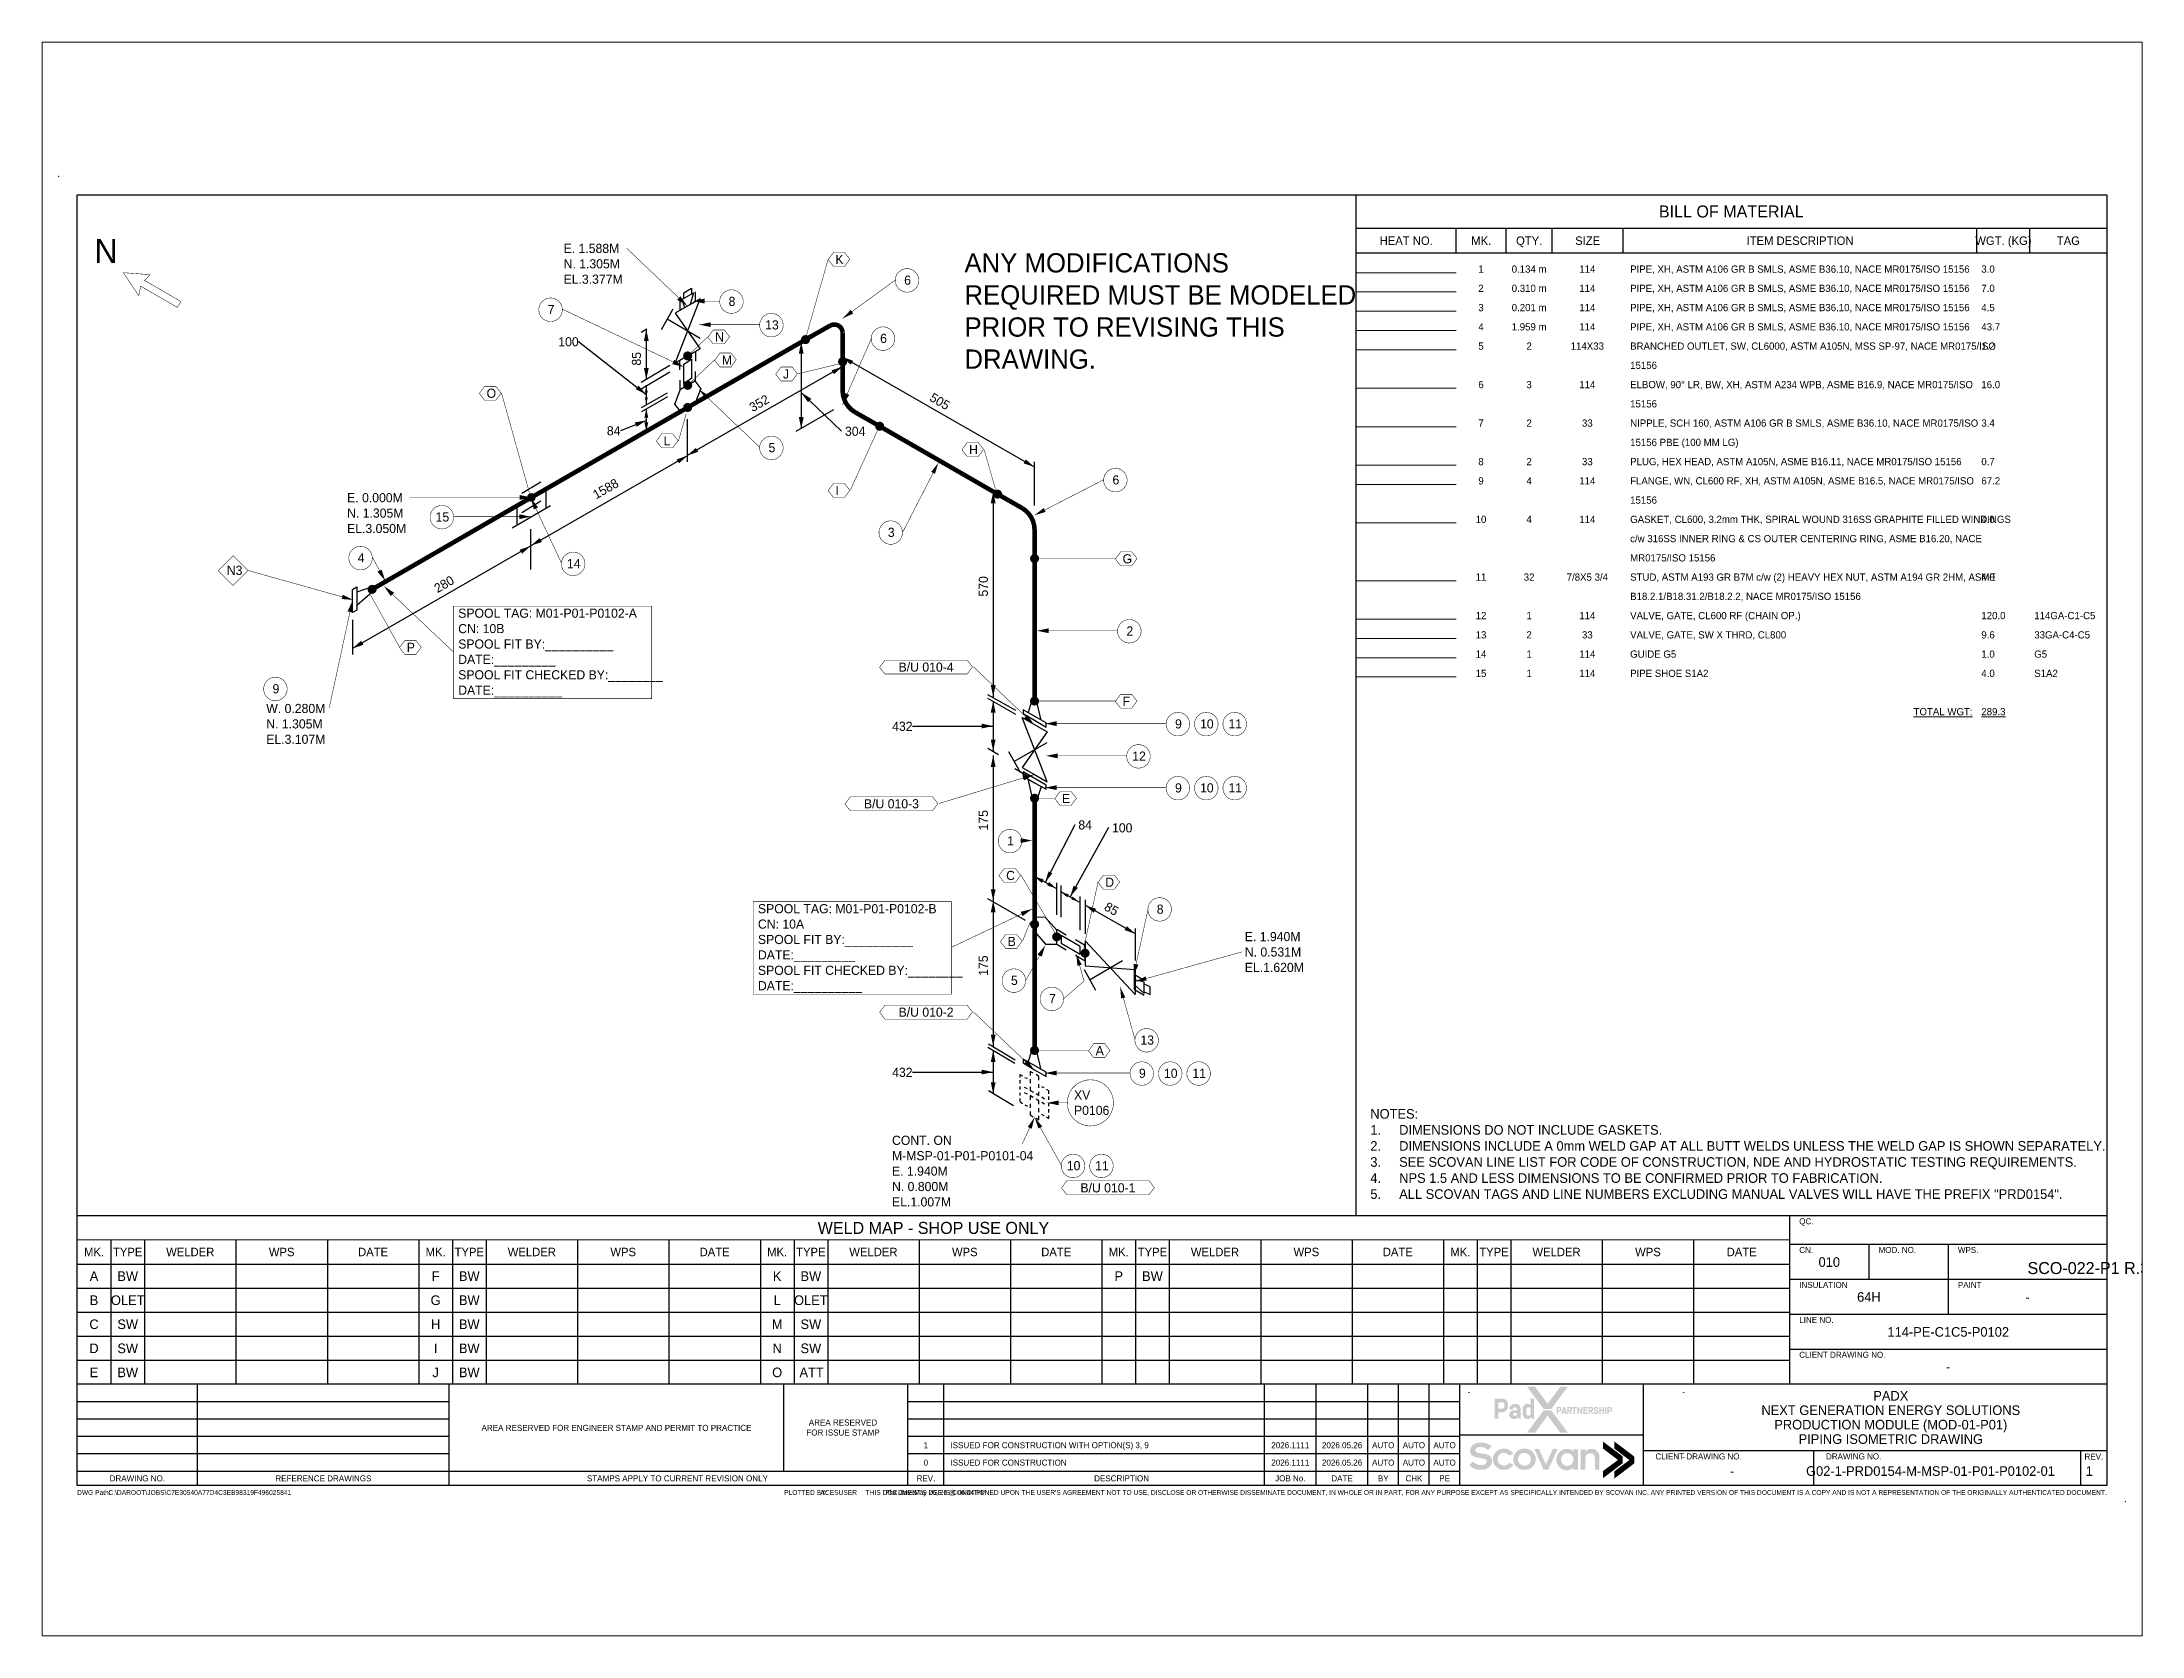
# Paper-space layout 'Layout1' of a CAD drawing. Extents: x 26 to 231, y 20 to 176.
# The model-space entities are those that its viewports show. They can reach past a viewport. Long polylines and large blocks are cut down to what shows.
import ezdxf
from ezdxf.enums import TextEntityAlignment as Align

# ---------------------------------------------------------------- set-up
doc = ezdxf.new("R2018")
doc.units = 0
doc.header["$LTSCALE"] = 10
doc.layers.get('0').update_dxf_attribs({"lineweight": 0})
for name, color, linetype in [('BOM', 7, 'Continuous'), ('DIMENSION', 2, 'Continuous'), ('INTERNAL', 3, 'Continuous'), ('PIPE', 7, 'Continuous'), ('Text1', 7, 'Continuous'), ('TEXT2', 40, 'Continuous'), ('Title Block', 255, 'Continuous'), ('TITLE BLOCK-TEXT', 12, 'Continuous'), ('WELDS', 7, 'Continuous')]:
    doc.layers.add(name, color=color, linetype=linetype)
doc.layers.add('QC', color=9, linetype='Continuous', plot=False)
doc.styles.add('framdcn', font='', dxfattribs={"height": 2.5})
doc.styles.add('HmNote', font='hm.shx')
doc.styles.add('Scovan Standard', font='', dxfattribs={"height": 2.5})
doc.styles.get("Standard").update_dxf_attribs({"font": ''})
doc.styles.get('framdcn').set_extended_font_data('Franklin Gothic Medium Cond')
doc.styles.get('Scovan Standard').set_extended_font_data('Franklin Gothic Medium Cond')
doc.styles.get('Standard').set_extended_font_data('Franklin Gothic Medium Cond')

psp = doc.layouts.get("Layout1")

msp = doc.modelspace()

# ---------------------------------------------------------------- texts
at = {"style": 'framdcn'}
for s, height, p in [('N', 5, (3.6, 254)), ('%%U289.3', 1.5, (395.8, 160.04)), ('%%U289.3', 1.5, (395.8, 160.04))]:
    msp.add_text(s, height=height, dxfattribs=at).set_placement(p)
msp.add_text('%%UTOTAL WGT:', height=1.5, dxfattribs=at).set_placement((393.97, 160.04), align=Align.RIGHT)
msp.add_text('%%UTOTAL WGT:', height=1.5, dxfattribs=at).set_placement((393.97, 160.04), align=Align.RIGHT)
msp.add_text('ATT', height=2, dxfattribs=at).set_placement((152.66, 22.5), align=Align.CENTER)
at = {"layer": 'BOM', "style": 'framdcn'}
for s, p in [('1', (291.8, 252)), ('0.134 m', (301.8, 252)), ('114', (313.9, 252)), ('2', (291.8, 248)), ('0.310 m', (301.8, 248)), ('114', (313.9, 248)), ('3', (291.8, 244)), ('0.201 m', (301.8, 244)), ('114', (313.9, 244)), ('4', (291.8, 240)), ('1.959 m', (301.8, 240)), ('114', (313.9, 240)), ('5', (291.8, 236)), ('2', (301.8, 236)), ('114X33', (313.9, 236)), ('6', (291.8, 228)), ('3', (301.8, 228)), ('114', (313.9, 228)), ('7', (291.8, 220)), ('2', (301.8, 220)), ('33', (313.9, 220)), ('8', (291.8, 212)), ('2', (301.8, 212)), ('33', (313.9, 212)), ('9', (291.8, 208)), ('4', (301.8, 208)), ('114', (313.9, 208)), ('10', (291.8, 200)), ('4', (301.8, 200)), ('114', (313.9, 200)), ('11', (291.8, 188)), ('32', (301.8, 188)), ('7/8X5 3/4', (313.9, 188)), ('12', (291.8, 180)), ('1', (301.8, 180)), ('114', (313.9, 180)), ('13', (291.8, 176)), ('2', (301.8, 176)), ('33', (313.9, 176)), ('14', (291.8, 172)), ('1', (301.8, 172)), ('114', (313.9, 172)), ('15', (291.8, 168)), ('1', (301.8, 168)), ('114', (313.9, 168))]:
    msp.add_text(s, height=1.5, dxfattribs=at).set_placement(p, align=Align.CENTER)
for s, p in [('PIPE, XH, ASTM A106 GR B SMLS, ASME B36.10, NACE MR0175/ISO 15156', (322.8, 252)), ('3.0', (395.8, 252)), ('PIPE, XH, ASTM A106 GR B SMLS, ASME B36.10, NACE MR0175/ISO 15156', (322.8, 248)), ('7.0', (395.8, 248)), ('PIPE, XH, ASTM A106 GR B SMLS, ASME B36.10, NACE MR0175/ISO 15156', (322.8, 244)), ('4.5', (395.8, 244)), ('PIPE, XH, ASTM A106 GR B SMLS, ASME B36.10, NACE MR0175/ISO 15156', (322.8, 240)), ('43.7', (395.8, 240)), ('BRANCHED OUTLET, SW, CL6000, ASTM A105N, MSS SP-97, NACE MR0175/ISO', (322.8, 236)), ('1.2', (395.8, 236)), ('15156', (322.8, 232)), ('ELBOW, 90° LR, BW, XH, ASTM A234 WPB, ASME B16.9, NACE MR0175/ISO', (322.8, 228)), ('16.0', (395.8, 228)), ('15156', (322.8, 224)), ('NIPPLE, SCH 160, ASTM A106 GR B SMLS, ASME B36.10, NACE MR0175/ISO', (322.8, 220)), ('3.4', (395.8, 220)), ('15156 PBE (100 MM LG)', (322.8, 216)), ('PLUG, HEX HEAD, ASTM A105N, ASME B16.11, NACE MR0175/ISO 15156', (322.8, 212)), ('FLANGE, WN, CL600 RF, XH, ASTM A105N, ASME B16.5, NACE MR0175/ISO', (322.8, 208)), ('0.7', (395.8, 212)), ('15156', (322.8, 204)), ('67.2', (395.8, 208)), ('GASKET, CL600, 3.2mm THK, SPIRAL WOUND 316SS GRAPHITE FILLED WINDINGS', (322.8, 200)), ('4.0', (395.8, 200)), ('c/w 316SS INNER RING & CS OUTER CENTERING RING, ASME B16.20, NACE', (322.8, 196)), ('MR0175/ISO 15156', (322.8, 192)), ('STUD, ASTM A193 GR B7M c/w (2) HEAVY HEX NUT, ASTM A194 GR 2HM, ASME', (322.8, 188)), ('4.0', (395.8, 188)), ('B18.2.1/B18.31.2/B18.2.2, NACE MR0175/ISO 15156', (322.8, 184)), ('VALVE, GATE, CL600 RF (CHAIN OP.)', (322.8, 180)), ('120.0', (395.8, 180)), ('114GA-C1-C5', (406.8, 180)), ('VALVE, GATE, SW X THRD, CL800', (322.8, 176)), ('9.6', (395.8, 176)), ('33GA-C4-C5', (406.8, 176)), ('GUIDE G5', (322.8, 172)), ('1.0', (395.8, 172)), ('G5', (406.8, 172)), ('PIPE SHOE S1A2', (322.8, 168)), ('4.0', (395.8, 168)), ('S1A2', (406.8, 168))]:
    msp.add_text(s, height=1.5, dxfattribs=at).set_placement(p)
at = {"layer": 'BOM', "color": 0, "style": 'framdcn'}
for s, p in [('A', (3.5, 42.5)), ('BW', (10.5, 42.5)), ('F', (74.5, 42.5)), ('BW', (81.5, 42.5)), ('K', (145.5, 42.5)), ('BW', (152.5, 42.5)), ('P', (216.5, 42.5)), ('BW', (223.5, 42.5)), ('B', (3.5, 37.5)), ('OLET', (10.5, 37.5)), ('G', (74.5, 37.5)), ('BW', (81.5, 37.5)), ('L', (145.5, 37.5)), ('OLET', (152.5, 37.5)), ('C', (3.5, 32.5)), ('SW', (10.5, 32.5)), ('H', (74.5, 32.5)), ('BW', (81.5, 32.5)), ('M', (145.5, 32.5)), ('SW', (152.5, 32.5)), ('D', (3.5, 27.5)), ('SW', (10.5, 27.5)), ('I', (74.5, 27.5)), ('BW', (81.5, 27.5)), ('N', (145.5, 27.5)), ('SW', (152.5, 27.5)), ('E', (3.5, 22.5)), ('BW', (10.5, 22.5)), ('J', (74.5, 22.5)), ('BW', (81.5, 22.5)), ('O', (145.5, 22.5))]:
    msp.add_text(s, height=2, dxfattribs=at).set_placement(p, align=Align.CENTER)
at = {"layer": 'DIMENSION', "style": 'framdcn'}
for s, p in [('100', (100, 236.7)), ('84', (110.1, 218.2)), ('304', (159.6, 218.1)), ('432', (169.4, 156.8)), ('84', (208.1, 136.3)), ('100', (215.1, 135.7)), ('432', (169.4, 84.9))]:
    msp.add_text(s, height=1.9, dxfattribs=at).set_placement(p)
for s, rotation, p in [('85', 90, (117.2, 232.7)), ('505', -30, (177, 225.5)), ('352', 30, (140.4, 223)), ('1588', 30, (107.87, 204.87)), ('280', 30, (74.9, 185.4)), ('570', 90, (189.3, 184.7)), ('175', 90, (189.3, 136.1)), ('85', -30, (213.3, 119.7)), ('175', 90, (189.3, 105.9))]:
    msp.add_text(s, height=1.9, rotation=rotation, dxfattribs=at).set_placement(p)
at = {"layer": 'INTERNAL', "style": 'framdcn'}
for s, p in [('B/U 010-4', (176.45, 170.05)), ('B/U 010-3', (169.25, 141.65)), ('B/U 010-2', (176.45, 98.35)), ('B/U 010-1', (214.25, 61.85))]:
    msp.add_text(s, height=1.9, dxfattribs=at).set_placement(p, align=Align.MIDDLE_CENTER)
at = {"layer": 'Text1', "insert": (268.79, 78.22), "char_height": 2, "width": 146.6752, "attachment_point": 1, "style": 'Scovan Standard'}
msp.add_mtext('NOTES: \\P\\pxi-3,l3,t3;1.^IDIMENSIONS DO NOT INCLUDE GASKETS.\\P2.^IDIMENSIONS INCLUDE A 0mm WELD GAP AT ALL BUTT WELDS UNLESS THE WELD GAP IS SHOWN SEPARATELY.\\P3.^ISEE SCOVAN LINE LIST FOR CODE OF CONSTRUCTION, NDE AND HYDROSTATIC TESTING REQUIREMENTS.\\P4.^INPS 1.5 AND LESS DIMENSIONS TO BE CONFIRMED PRIOR TO FABRICATION.\\P5.^IALL SCOVAN TAGS AND LINE NUMBERS EXCLUDING MANUAL VALVES WILL HAVE THE PREFIX "PRD0154".', dxfattribs=at)
at = {"layer": 'TEXT2', "style": 'framdcn'}
for s, p in [('K', (157.6, 253.8)), ('6', (171.9, 249.5)), ('7', (97.8, 243.4)), ('8', (135.4, 245.1)), ('13', (143, 240.2)), ('N', (132.6, 237.7)), ('6', (166.9, 237.4)), ('M', (134, 232.9)), ('J', (146.7, 230)), ('O', (85.1, 226)), ('L', (121.9, 216.1)), ('5', (143.7, 214.7)), ('H', (185.4, 214.3)), ('6', (215.2, 208)), ('I', (157.6, 205.8)), ('15', (74.5, 200.3)), ('3', (168.5, 197.1)), ('4', (58.3, 191.8)), ('14', (101.8, 190.6)), ('G', (217.3, 191.6)), ('SPOOL TAG: M01-P01-P0102-A', (79.2, 180.3)), ('CN: 10B', (79.2, 177.1)), ('P', (68.5, 173.2)), ('SPOOL FIT BY:__________', (79.2, 173.9)), ('2', (218.1, 176.6)), ('DATE:_________', (79.2, 170.7)), ('9', (40.6, 164.6)), ('SPOOL FIT CHECKED BY:________', (79.2, 167.5)), ('DATE:__________', (79.2, 164.3)), ('F', (217.3, 162)), ('9', (228.2, 157.3)), ('10', (233.4, 157.3)), ('11', (239.3, 157.3)), ('12', (219.3, 150.6)), ('9', (228.2, 144)), ('10', (233.4, 144)), ('11', (239.3, 144)), ('E', (204.7, 141.8)), ('1', (193.3, 133)), ('C', (193.1, 125.8)), ('D', (213.7, 124.4)), ('SPOOL TAG: M01-P01-P0102-B', (141.5, 118.9)), ('8', (224.4, 118.8)), ('SPOOL FIT BY:__________', (141.5, 112.5)), ('CN: 10A', (141.5, 115.7)), ('B', (193.4, 112.1)), ('DATE:_________', (141.5, 109.3)), ('SPOOL FIT CHECKED BY:________', (141.5, 106.1)), ('DATE:__________', (141.5, 102.9)), ('5', (194.1, 104)), ('7', (202, 100.2)), ('13', (221, 91.6)), ('A', (211.7, 89.4)), ('9', (220.7, 84.7)), ('10', (225.9, 84.7)), ('11', (231.8, 84.7)), ('CONT. ON', (169.37, 70.77)), ('M-MSP-01-P01-P0101-04', (169.37, 67.57)), ('10', (205.7, 65.5)), ('11', (211.6, 65.5))]:
    msp.add_text(s, height=1.9, dxfattribs=at).set_placement(p)

# ---------------------------------------------------------------- blocks, each defined once
blk = doc.blocks.new('block1')
at = {"layer": 'TEXT2'}
blk.add_hatch(color=256, dxfattribs=at).paths.add_polyline_path([(0, 0), (-0.6, -2.4), (-1.4, -2)])
at = {"layer": 'TEXT2', "linetype": 'ByBlock', "const_width": 0.1, "flags": 128}
blk.add_lwpolyline([(-2.6, -5.6), (0, 0)], dxfattribs=at)
blk = doc.blocks.new('block2')
at = {"layer": 'TEXT2', "style": 'framdcn'}
for s, p in [('E. 1.940M', (0, 0)), ('N. 0.800M', (0, -3.2)), ('EL.1.007M', (0, -6.4))]:
    blk.add_text(s, height=1.9, dxfattribs=at).set_placement(p)
blk = doc.blocks.new('block3')
at = {"layer": 'TEXT2'}
blk.add_hatch(color=256, dxfattribs=at).paths.add_polyline_path([(0, 0), (2.4, 0.5), (2.4, -0.5)])
at = {"layer": 'TEXT2', "linetype": 'ByBlock', "const_width": 0.1, "flags": 128}
blk.add_lwpolyline([(17.7, 0), (0, 0)], dxfattribs=at)
blk = doc.blocks.new('block4')
at = {"layer": 'TEXT2'}
blk.add_hatch(color=256, dxfattribs=at).paths.add_polyline_path([(0, 0), (-0.7, -2.3), (-1.6, -1.9)])
at = {"layer": 'TEXT2', "linetype": 'ByBlock', "const_width": 0.1, "flags": 128}
blk.add_lwpolyline([(-4, -7.2), (0, 0)], dxfattribs=at)
blk = doc.blocks.new('block5')
at = {"layer": 'TEXT2'}
blk.add_hatch(color=256, dxfattribs=at).paths.add_polyline_path([(0, 0), (1.1, -2.2), (0.2, -2.4)])
at = {"layer": 'TEXT2', "linetype": 'ByBlock', "const_width": 0.1, "flags": 128}
blk.add_lwpolyline([(1.6, -5.6), (0, 0)], dxfattribs=at)
blk = doc.blocks.new('block6')
at = {"layer": 'TEXT2'}
blk.add_hatch(color=256, dxfattribs=at).paths.add_polyline_path([(0, 0), (1.1, -2.2), (0.2, -2.4)])
at = {"layer": 'TEXT2', "linetype": 'ByBlock', "const_width": 0.1, "flags": 128}
blk.add_lwpolyline([(3.1, -11), (0, 0)], dxfattribs=at)
blk = doc.blocks.new('block7')
at = {"layer": 'TEXT2'}
blk.add_hatch(color=256, dxfattribs=at).paths.add_polyline_path([(0, 0), (2.2, 1.1), (2.4, 0.2)])
at = {"layer": 'TEXT2', "linetype": 'ByBlock', "const_width": 0.1, "flags": 128}
blk.add_lwpolyline([(22.3, 6.2), (0, 0)], dxfattribs=at)
blk = doc.blocks.new('block8')
at = {"layer": 'TEXT2', "style": 'framdcn'}
for s, p in [('E. 1.940M', (0, 0)), ('N. 0.531M', (0, -3.2)), ('EL.1.620M', (0, -6.4))]:
    blk.add_text(s, height=1.9, dxfattribs=at).set_placement(p)
blk = doc.blocks.new('block9')
at = {"layer": 'TEXT2'}
blk.add_hatch(color=256, dxfattribs=at).paths.add_polyline_path([(0, 0), (0, 2.4), (1, 2.2)])
at = {"layer": 'TEXT2', "linetype": 'ByBlock', "const_width": 0.1, "flags": 128}
blk.add_lwpolyline([(3, 13.8), (0, 0)], dxfattribs=at)
blk = doc.blocks.new('block10')
at = {"layer": 'TEXT2'}
blk.add_hatch(color=256, dxfattribs=at).paths.add_polyline_path([(0, 0), (-2.4, -0.5), (-2.4, 0.5)])
at = {"layer": 'TEXT2', "linetype": 'ByBlock', "const_width": 0.1, "flags": 128}
blk.add_lwpolyline([(-2.1, 0), (0, 0)], dxfattribs=at)
blk = doc.blocks.new('block11')
at = {"layer": 'TEXT2'}
blk.add_hatch(color=256, dxfattribs=at).paths.add_polyline_path([(0, 0), (2.4, 0.5), (2.4, -0.5)])
at = {"layer": 'TEXT2', "linetype": 'ByBlock', "const_width": 0.1, "flags": 128}
blk.add_lwpolyline([(25.2, 0), (0, 0)], dxfattribs=at)
blk = doc.blocks.new('block12')
at = {"layer": 'TEXT2'}
blk.add_hatch(color=256, dxfattribs=at).paths.add_polyline_path([(0, 0), (2.4, 0.5), (2.4, -0.5)])
at = {"layer": 'TEXT2', "linetype": 'ByBlock', "const_width": 0.1, "flags": 128}
blk.add_lwpolyline([(16.8, 0), (0, 0)], dxfattribs=at)
blk = doc.blocks.new('block13')
at = {"layer": 'TEXT2'}
blk.add_hatch(color=256, dxfattribs=at).paths.add_polyline_path([(0, 0), (2.4, 0.5), (2.4, -0.5)])
at = {"layer": 'TEXT2', "linetype": 'ByBlock', "const_width": 0.1, "flags": 128}
blk.add_lwpolyline([(25.2, 0), (0, 0)], dxfattribs=at)
blk = doc.blocks.new('block14')
at = {"layer": 'TEXT2'}
blk.add_hatch(color=256, dxfattribs=at).paths.add_polyline_path([(0, 0), (2.4, 0.5), (2.4, -0.5)])
at = {"layer": 'TEXT2', "linetype": 'ByBlock', "const_width": 0.1, "flags": 128}
blk.add_lwpolyline([(16.8, 0), (0, 0)], dxfattribs=at)
blk = doc.blocks.new('block15')
at = {"layer": 'TEXT2'}
blk.add_hatch(color=256, dxfattribs=at).paths.add_polyline_path([(0, 0), (1.9, 1.5), (2.3, 0.7)])
at = {"layer": 'TEXT2', "linetype": 'ByBlock', "const_width": 0.1, "flags": 128}
blk.add_lwpolyline([(14.4, 7.4), (0, 0)], dxfattribs=at)
blk = doc.blocks.new('block16')
at = {"layer": 'TEXT2'}
blk.add_hatch(color=256, dxfattribs=at).paths.add_polyline_path([(0, 0), (-0.7, -2.3), (-1.5, -1.9)])
at = {"layer": 'TEXT2', "linetype": 'ByBlock', "const_width": 0.1, "flags": 128}
blk.add_lwpolyline([(-7.4, -14.4), (0, 0)], dxfattribs=at)
blk = doc.blocks.new('block17')
at = {"layer": 'TEXT2'}
blk.add_hatch(color=256, dxfattribs=at).paths.add_polyline_path([(0, 0), (0.5, 2.4), (1.4, 2)])
at = {"layer": 'TEXT2', "linetype": 'ByBlock', "const_width": 0.1, "flags": 128}
blk.add_lwpolyline([(6, 13.8), (0, 0)], dxfattribs=at)
blk = doc.blocks.new('block18')
at = {"layer": 'TEXT2'}
blk.add_hatch(color=256, dxfattribs=at).paths.add_polyline_path([(0, 0), (1.7, 1.8), (2.2, 1)])
at = {"layer": 'TEXT2', "linetype": 'ByBlock', "const_width": 0.1, "flags": 128}
blk.add_lwpolyline([(11, 8), (0, 0)], dxfattribs=at)
blk = doc.blocks.new('block19')
at = {"layer": 'TEXT2'}
blk.add_hatch(color=256, dxfattribs=at).paths.add_polyline_path([(0, 0), (2.1, -1.3), (1.4, -2)])
at = {"layer": 'TEXT2', "linetype": 'ByBlock', "const_width": 0.1, "flags": 128}
blk.add_lwpolyline([(12.6, -12), (0, 0)], dxfattribs=at)
blk = doc.blocks.new('block20')
at = {"layer": 'TEXT2'}
blk.add_hatch(color=256, dxfattribs=at).paths.add_polyline_path([(0, 0), (-2.4, 0.6), (-2, 1.5)])
at = {"layer": 'TEXT2', "linetype": 'ByBlock', "const_width": 0.1, "flags": 128}
blk.add_lwpolyline([(-25.2, 12), (0, 0)], dxfattribs=at)
blk = doc.blocks.new('block21')
at = {"layer": 'TEXT2'}
blk.add_hatch(color=256, dxfattribs=at).paths.add_polyline_path([(0, 0), (2.4, 0.5), (2.4, -0.5)])
at = {"layer": 'TEXT2', "linetype": 'ByBlock', "const_width": 0.1, "flags": 128}
blk.add_lwpolyline([(12.6, 0), (0, 0)], dxfattribs=at)
blk = doc.blocks.new('block22')
at = {"layer": 'TEXT2'}
blk.add_hatch(color=256, dxfattribs=at).paths.add_polyline_path([(0, 0), (-2.1, 1.3), (-1.4, 2)])
at = {"layer": 'TEXT2', "linetype": 'ByBlock', "const_width": 0.1, "flags": 128}
blk.add_lwpolyline([(-12.6, 11.999), (0, 0)], dxfattribs=at)
blk = doc.blocks.new('block23')
at = {"layer": 'TEXT2', "style": 'framdcn'}
for s, p in [('E. 1.588M', (0, 0)), ('N. 1.305M', (0, -3.2)), ('EL.3.377M', (0, -6.4))]:
    blk.add_text(s, height=1.9, dxfattribs=at).set_placement(p)
blk = doc.blocks.new('block24')
at = {"layer": 'TEXT2'}
blk.add_hatch(color=256, dxfattribs=at).paths.add_polyline_path([(0, 0), (2.4, 0.5), (2.4, -0.5)])
at = {"layer": 'TEXT2', "linetype": 'ByBlock', "const_width": 0.1, "flags": 128}
blk.add_lwpolyline([(5.6, 0), (0, 0)], dxfattribs=at)
blk = doc.blocks.new('block25')
at = {"layer": 'TEXT2'}
blk.add_hatch(color=256, dxfattribs=at).paths.add_polyline_path([(0, 0), (-2.4, -0.5), (-2.4, 0.5)])
at = {"layer": 'TEXT2', "linetype": 'ByBlock', "const_width": 0.1, "flags": 128}
blk.add_lwpolyline([(-25.2, 0), (0, 0)], dxfattribs=at)
blk = doc.blocks.new('block26')
at = {"layer": 'TEXT2', "style": 'framdcn'}
for s, p in [('E. 0.000M', (0, 0)), ('N. 1.305M', (0, -3.2)), ('EL.3.050M', (0, -6.4))]:
    blk.add_text(s, height=1.9, dxfattribs=at).set_placement(p)
blk = doc.blocks.new('block27')
at = {"layer": 'TEXT2'}
blk.add_hatch(color=256, dxfattribs=at).paths.add_polyline_path([(0, 0), (1.5, -2), (0.6, -2.4)])
at = {"layer": 'TEXT2', "linetype": 'ByBlock', "const_width": 0.1, "flags": 128}
blk.add_lwpolyline([(6.4, -13.6), (0, 0)], dxfattribs=at)
blk = doc.blocks.new('block28')
at = {"layer": 'TEXT2'}
blk.add_hatch(color=256, dxfattribs=at).paths.add_polyline_path([(0, 0), (-2.4, -0.5), (-2.4, 0.5)])
at = {"layer": 'TEXT2', "linetype": 'ByBlock', "const_width": 0.1, "flags": 128}
blk.add_lwpolyline([(-16, 0), (0, 0)], dxfattribs=at)
blk = doc.blocks.new('block29')
at = {"layer": 'TEXT2'}
blk.add_hatch(color=256, dxfattribs=at).paths.add_polyline_path([(0, 0), (-1.6, 1.9), (-0.7, 2.3)])
at = {"layer": 'TEXT2', "linetype": 'ByBlock', "const_width": 0.1, "flags": 128}
blk.add_lwpolyline([(-2.6, 4.8), (0, 0)], dxfattribs=at)
blk = doc.blocks.new('block30')
at = {"layer": 'TEXT2'}
blk.add_hatch(color=256, dxfattribs=at).paths.add_polyline_path([(0, 0), (0, -2.4), (-1, -2.2)])
at = {"layer": 'TEXT2', "linetype": 'ByBlock', "const_width": 0.1, "flags": 128}
blk.add_lwpolyline([(-4.8, -22.2), (0, 0)], dxfattribs=at)
blk = doc.blocks.new('block31')
at = {"layer": 'TEXT2', "style": 'framdcn'}
for s, p in [('W. 0.280M', (0, 0)), ('N. 1.305M', (0, -3.2)), ('EL.3.107M', (0, -6.4))]:
    blk.add_text(s, height=1.9, dxfattribs=at).set_placement(p)
blk = doc.blocks.new('block32')
at = {"layer": 'PIPE', "flags": 128}
for points in [[(-3.9, 9.4), (-3.4, 9.1)], [(-3.9, 8.8), (-3.9, 9.4)], [(-2.9, 8.8), (-2.4, 8.6)], [(-1.8, 10), (-1.8, 9.2)], [(-1.2, 9.7), (-1.8, 10)], [(0, 9), (-0.6, 9.4)], [(0, 8.2), (0, 9)], [(-3.9, 7.5), (-3.9, 8.2)], [(-3.9, 6.3), (-3.9, 6.9)], [(-3.9, 5), (-3.9, 5.6)], [(-3.9, 3.8), (-3.9, 4.4)], [(-2.4, 6.4), (-3, 6.7)], [(-2.4, 5.3), (-3, 5.6)], [(-1.8, 8.4), (-1.8, 7.6)], [(-1.8, 6.8), (-1.8, 6.1)], [(-1.2, 5.7), (-1.8, 6.1)], [(-1.8, 6.1), (-1.1, 5.7)], [(-1.2, 4.6), (-1.8, 5)], [(-1.8, 4.9), (-1.8, 4.1)], [(-1.2, 4.6), (-1.8, 4.9)], [(0, 5), (-0.6, 5.4)], [(-0.5, 5.3), (0, 5)], [(0, 6.6), (0, 7.4)], [(0, 5), (0, 5.8)], [(1.1, 6.6), (0.6, 6.8)], [(1.2, 4.3), (0.6, 4.7)], [(2.1, 6), (1.6, 6.3)], [(2.1, 5.4), (2.1, 6)], [(2.1, 4.1), (2.1, 4.8)], [(-3.9, 3.7), (-3.4, 3.4)], [(-2.9, 3.1), (-2.4, 2.8)], [(-1.8, 3.3), (-1.8, 2.5)], [(-1.8, 1.7), (-1.8, 1)], [(-1.8, 1), (-1.2, 0.6)], [(0, 3.9), (-0.6, 4.3)], [(0, 3.9), (-0.6, 4.3)], [(-0.6, 0.3), (0, 0)], [(0, 3.2), (0, 3.9)], [(0, 1.6), (0, 2.4)], [(0, 0), (0, 0.8)], [(1.2, 3.2), (0.6, 3.6)], [(1.1, 0.8), (0.6, 1.1)], [(2.1, 0.2), (1.6, 0.5)], [(2.1, 2.8), (2.1, 3.5)], [(2.1, 1.5), (2.1, 2.2)], [(2.1, 0.3), (2.1, 0.9)]]:
    blk.add_lwpolyline(points, dxfattribs=at)
at = {"flags": 1}
for tag in ['Tag', 'UCI', 'Pipe Ref', 'Description', 'Key']:
    blk.add_attdef(tag, (0, 0), '', height=1, dxfattribs=at)
blk = doc.blocks.new('block33')
at = {"layer": 'PIPE', "linetype": 'ByBlock', "flags": 128}
for points in [[(-0.5, 4.4), (-1.3, 1.6)], [(0.5, 3.8), (-0.5, 4.4)], [(-2.4, 2.2), (-2.4, 1.4)], [(2.4, -0.5), (-2.4, 2.2)], [(-2.4, 1.4), (0, 0)], [(0, 0), (2.4, -1.4)], [(1.4, 0), (0.5, 3.8)], [(2.4, -1.4), (2.4, -0.5)]]:
    blk.add_lwpolyline(points, dxfattribs=at)
at = {"flags": 1}
for tag in ['Tag', 'UCI', 'Pipe Ref', 'Description', 'Key']:
    blk.add_attdef(tag, (0, 0), '', height=1, dxfattribs=at)
blk = doc.blocks.new('block34')
at = {"layer": 'PIPE', "linetype": 'ByBlock', "const_width": 0.95, "flags": 128}
blk.add_lwpolyline([(0, 26.2), (0, 0)], dxfattribs=at)
at = {"flags": 1}
for tag in ['Tag', 'UCI', 'Pipe Ref', 'Description', 'Key']:
    blk.add_attdef(tag, (0, 0), '', height=1, dxfattribs=at)
blk = doc.blocks.new('block35')
at = {"layer": 'PIPE', "linetype": 'ByBlock', "flags": 128}
for points in [[(0, 1.5), (0, 0)], [(2.3, 1.4), (0, 1.5)], [(0, 0), (0, -1.5)], [(4.6, -1.2), (2.3, 1.4)], [(0, -1.5), (2.3, -4.1)], [(2.3, -4.1), (4.6, -4.1)], [(4.6, -1), (6.6, -2.2)], [(4.6, -4.2), (4.6, -1)], [(4.6, -4.1), (4.6, -1.2)], [(6.6, -5.4), (4.6, -4.2)]]:
    blk.add_lwpolyline(points, dxfattribs=at)
at = {"flags": 1}
for tag in ['Tag', 'UCI', 'Pipe Ref', 'Description', 'Key']:
    blk.add_attdef(tag, (0, 0), '', height=1, dxfattribs=at)
blk = doc.blocks.new('block36')
at = {"layer": 'PIPE', "linetype": 'ByBlock', "flags": 128}
for points in [[(0, 0.8), (0, 0)], [(4, -1.5), (0, 0.8)], [(0, 0), (0, -0.8)], [(0, -0.8), (4, -3.1)], [(4, -3.1), (4, -1.5)]]:
    blk.add_lwpolyline(points, dxfattribs=at)
at = {"flags": 1}
for tag in ['Tag', 'UCI', 'Pipe Ref', 'Description', 'Key']:
    blk.add_attdef(tag, (0, 0), '', height=1, dxfattribs=at)
blk = doc.blocks.new('block37')
at = {"layer": 'PIPE', "linetype": 'ByBlock', "flags": 128}
for points in [[(2, -1.2), (0, 0)], [(0, -3.2), (2, -4.4)], [(2, -0.2), (2, -2.8)], [(12.4, -11.4), (2, -0.2)], [(2, -4.4), (2, -1.2)], [(2, -2.8), (2, -5.4)], [(2.9, -8.3), (9.8, -4.3)], [(1.8, -6.2), (4.2, -10.5)], [(2, -5.4), (12.4, -6.2)], [(12.3, -7.2), (14.3, -8.4)], [(12.3, -10.4), (12.3, -7.2)], [(12.4, -6.2), (12.4, -11.4)], [(14.3, -11.6), (12.3, -10.4)]]:
    blk.add_lwpolyline(points, dxfattribs=at)
at = {"flags": 1}
for tag in ['Tag', 'UCI', 'Pipe Ref', 'Description', 'Key']:
    blk.add_attdef(tag, (0, 0), '', height=1, dxfattribs=at)
blk = doc.blocks.new('block38')
at = {"layer": 'PIPE', "linetype": 'ByBlock', "flags": 128}
for points in [[(0, 0.5), (0, 0)], [(2, 0), (0, 0.5)], [(0, 0), (0, -0.6)], [(2, -2.4), (2, 0)], [(0, -0.6), (2, -2.4)], [(3.2, -1), (2, -0.4)], [(2, -2), (3.2, -2.6)], [(3.2, -2.6), (3.2, -1)]]:
    blk.add_lwpolyline(points, dxfattribs=at)
at = {"flags": 1}
for tag in ['Tag', 'UCI', 'Pipe Ref', 'Description', 'Key']:
    blk.add_attdef(tag, (0, 0), '', height=1, dxfattribs=at)
blk = doc.blocks.new('block39')
at = {"layer": 'PIPE', "linetype": 'ByBlock', "const_width": 0.95, "flags": 128}
blk.add_lwpolyline([(0, 26.2), (0, 0)], dxfattribs=at)
at = {"flags": 1}
for tag in ['Tag', 'UCI', 'Pipe Ref', 'Description', 'Key']:
    blk.add_attdef(tag, (0, 0), '', height=1, dxfattribs=at)
blk = doc.blocks.new('block40')
at = {"layer": 'PIPE', "linetype": 'ByBlock', "flags": 128}
for points in [[(-2.4, 2.3), (-2.4, 1.4)], [(2.4, -0.5), (-2.4, 2.3)], [(-2.4, 1.4), (0, 0)], [(-0.5, -2.9), (-1.3, 0.8)], [(0, 0), (2.4, -1.3)], [(0.5, -3.5), (-0.5, -2.9)], [(1.4, -0.8), (0.5, -3.5)], [(2.4, -1.3), (2.4, -0.5)]]:
    blk.add_lwpolyline(points, dxfattribs=at)
at = {"flags": 1}
for tag in ['Tag', 'UCI', 'Pipe Ref', 'Description', 'Key']:
    blk.add_attdef(tag, (0, 0), '', height=1, dxfattribs=at)
blk = doc.blocks.new('block41')
at = {"layer": 'PIPE', "linetype": 'ByBlock', "flags": 128}
for points in [[(-2.6, 11.9), (2.6, 8.9)], [(2.6, -1.5), (-2.6, 11.9)], [(2.6, 8.9), (-2.6, 1.5)], [(-5.4, 4.8), (-3, 0.5)], [(-4.3, 2.7), (2.6, 6.7)], [(-2.6, 1.5), (0, 0)], [(0, 0), (2.6, -1.5)]]:
    blk.add_lwpolyline(points, dxfattribs=at)
at = {"flags": 1}
for tag in ['Tag', 'UCI', 'Pipe Ref', 'Description', 'Key']:
    blk.add_attdef(tag, (0, 0), '', height=1, dxfattribs=at)
blk = doc.blocks.new('block42')
at = {"layer": 'PIPE', "linetype": 'ByBlock', "flags": 128}
for points in [[(-0.5, 4.4), (-1.3, 1.6)], [(0.5, 3.8), (-0.5, 4.4)], [(-2.4, 2.2), (-2.4, 1.4)], [(2.4, -0.5), (-2.4, 2.2)], [(-2.4, 1.4), (0, 0)], [(0, 0), (2.4, -1.4)], [(1.4, 0), (0.5, 3.8)], [(2.4, -1.4), (2.4, -0.5)]]:
    blk.add_lwpolyline(points, dxfattribs=at)
at = {"flags": 1}
for tag in ['Tag', 'UCI', 'Pipe Ref', 'Description', 'Key']:
    blk.add_attdef(tag, (0, 0), '', height=1, dxfattribs=at)
blk = doc.blocks.new('block43')
at = {"layer": 'PIPE', "linetype": 'ByBlock', "const_width": 0.95, "flags": 128}
blk.add_lwpolyline([(0, 29.6), (0, 0)], dxfattribs=at)
at = {"flags": 1}
for tag in ['Tag', 'UCI', 'Pipe Ref', 'Description', 'Key']:
    blk.add_attdef(tag, (0, 0), '', height=1, dxfattribs=at)
blk = doc.blocks.new('block44')
at = {"layer": 'PIPE', "linetype": 'ByBlock', "const_width": 0.95, "flags": 128}
for points in [[(-2.5, 7.4), (2.6, 4.5)], [(2.6, 4.5), (2.6, 4.5), (3.34, 3.98), (3.98, 3.34), (4.5, 2.6), (4.88, 1.78), (5.12, 0.9), (5.2, 0)], [(5.2, 0), (5.2, -6)]]:
    blk.add_lwpolyline(points, dxfattribs=at)
at = {"flags": 1}
for tag in ['Tag', 'UCI', 'Pipe Ref', 'Description', 'Key']:
    blk.add_attdef(tag, (0, 0), '', height=1, dxfattribs=at)
blk = doc.blocks.new('block45')
at = {"layer": 'PIPE', "linetype": 'ByBlock', "const_width": 0.95, "flags": 128}
blk.add_lwpolyline([(-24.5, 14.1), (0, 0)], dxfattribs=at)
at = {"flags": 1}
for tag in ['Tag', 'UCI', 'Pipe Ref', 'Description', 'Key']:
    blk.add_attdef(tag, (0, 0), '', height=1, dxfattribs=at)
blk = doc.blocks.new('block46')
at = {"layer": 'PIPE', "linetype": 'ByBlock', "const_width": 0.95, "flags": 128}
for points in [[(-5.2, 6), (-5.2, 0)], [(-5.2, 0), (-5.2, 0), (-5.12, -0.9), (-4.88, -1.78), (-4.5, -2.6), (-3.98, -3.34), (-3.34, -3.98), (-2.6, -4.5)], [(-2.6, -4.5), (2.5, -7.4)]]:
    blk.add_lwpolyline(points, dxfattribs=at)
at = {"flags": 1}
for tag in ['Tag', 'UCI', 'Pipe Ref', 'Description', 'Key']:
    blk.add_attdef(tag, (0, 0), '', height=1, dxfattribs=at)
blk = doc.blocks.new('block47')
at = {"layer": 'PIPE', "linetype": 'ByBlock', "const_width": 0.95, "flags": 128}
for points in [[(-5.97, -1.4), (-0.87, 1.5)], [(-0.87, 1.5), (-0.59, 1.63), (-0.3, 1.71), (0, 1.73), (0.3, 1.71), (0.59, 1.63), (0.87, 1.5), (1.11, 1.33), (1.33, 1.11), (1.5, 0.87), (1.63, 0.59), (1.71, 0.3), (1.73, 0)], [(1.73, 0), (1.73, -6)]]:
    blk.add_lwpolyline(points, dxfattribs=at)
at = {"flags": 1}
for tag in ['Tag', 'UCI', 'Pipe Ref', 'Description', 'Key']:
    blk.add_attdef(tag, (0, 0), '', height=1, dxfattribs=at)
blk = doc.blocks.new('block48')
at = {"layer": 'PIPE', "linetype": 'ByBlock', "const_width": 0.95, "flags": 128}
blk.add_lwpolyline([(-24.5, -14.1), (0, 0)], dxfattribs=at)
at = {"flags": 1}
for tag in ['Tag', 'UCI', 'Pipe Ref', 'Description', 'Key']:
    blk.add_attdef(tag, (0, 0), '', height=1, dxfattribs=at)
blk = doc.blocks.new('block49')
at = {"layer": 'PIPE', "linetype": 'ByBlock', "flags": 128}
for points in [[(-1.6, 5.7), (-1.6, 3.7)], [(-1.6, 3.7), (1.6, 5.5)], [(-1.5, 3.8), (1.5, 5.5)], [(1.5, 5.5), (2.7, 3.9)], [(1.6, 5.5), (1.6, 7.5)], [(-2.7, 0.7), (-1.5, 3.8)], [(-1.5, -0.8), (-2.7, 0.7)], [(0, 0), (-1.5, -0.8)], [(1.5, 0.8), (0, 0)], [(2.7, 3.9), (1.5, 0.8)]]:
    blk.add_lwpolyline(points, dxfattribs=at)
at = {"flags": 1}
for tag in ['Tag', 'UCI', 'Pipe Ref', 'Description', 'Key']:
    blk.add_attdef(tag, (0, 0), '', height=1, dxfattribs=at)
blk = doc.blocks.new('block50')
at = {"layer": 'PIPE', "linetype": 'ByBlock', "flags": 128}
for points in [[(-0.8, 3.5), (0.8, 4.5)], [(0.8, 4.5), (0.8, 0.5)], [(-0.8, -0.5), (-0.8, 3.5)], [(0, 0), (-0.8, -0.5)], [(0.8, 0.5), (0, 0)]]:
    blk.add_lwpolyline(points, dxfattribs=at)
at = {"flags": 1}
for tag in ['Tag', 'UCI', 'Pipe Ref', 'Description', 'Key']:
    blk.add_attdef(tag, (0, 0), '', height=1, dxfattribs=at)
blk = doc.blocks.new('block51')
at = {"layer": 'PIPE', "linetype": 'ByBlock', "flags": 128}
for points in [[(0, 12.4), (0, 14.4)], [(-4.7, 10.8), (-7.1, 6.5)], [(-5.9, 8.8), (1, 4.8)], [(1, 13), (-4.2, 10)], [(-4.2, -0.4), (1, 13)], [(-4.2, 10), (1, 2.6)], [(-3.2, 12.6), (-3.2, 10.6)], [(-3.2, 10.6), (0, 12.4)], [(-1.6, 1.1), (-4.2, -0.4)], [(-3.2, 0.2), (0, 2)], [(-3.2, -1.8), (-3.2, 0.2)], [(1, 2.6), (-1.6, 1.1)], [(0, 2), (0, 0)]]:
    blk.add_lwpolyline(points, dxfattribs=at)
at = {"flags": 1}
for tag in ['Tag', 'UCI', 'Pipe Ref', 'Description', 'Key']:
    blk.add_attdef(tag, (0, 0), '', height=1, dxfattribs=at)
blk = doc.blocks.new('block52')
at = {"layer": 'PIPE', "linetype": 'ByBlock', "flags": 128}
for points in [[(-1.2, 1.3), (1.2, 2.7)], [(-0.6, -0.3), (-1.2, 1.3)], [(-0.8, 2.7), (0.8, 3.7)], [(-0.8, 1.5), (-0.8, 2.7)], [(0, 0), (-0.6, -0.3)], [(0.5, 0.3), (0, 0)], [(1.2, 2.7), (0.5, 0.3)], [(0.8, 3.7), (0.8, 2.5)]]:
    blk.add_lwpolyline(points, dxfattribs=at)
at = {"flags": 1}
for tag in ['Tag', 'UCI', 'Pipe Ref', 'Description', 'Key']:
    blk.add_attdef(tag, (0, 0), '', height=1, dxfattribs=at)
blk = doc.blocks.new('block53')
at = {"layer": 'PIPE', "linetype": 'ByBlock', "const_width": 0.95, "flags": 128}
for points in [[(-32.5, -18.7), (0, 0)], [(-65.6, -37.8), (-32.5, -18.7)]]:
    blk.add_lwpolyline(points, dxfattribs=at)
at = {"flags": 1}
for tag in ['Tag', 'UCI', 'Pipe Ref', 'Description', 'Key']:
    blk.add_attdef(tag, (0, 0), '', height=1, dxfattribs=at)
blk = doc.blocks.new('block54')
at = {"layer": 'PIPE', "linetype": 'ByBlock', "flags": 128}
for points in [[(4, 2.4), (0, 0)], [(4, -1.6), (0, -4)]]:
    blk.add_lwpolyline(points, dxfattribs=at)
at = {"flags": 1}
for tag in ['Tag', 'UCI', 'Pipe Ref', 'Description', 'Key']:
    blk.add_attdef(tag, (0, 0), '', height=1, dxfattribs=at)
blk = doc.blocks.new('block55')
at = {"layer": 'PIPE', "linetype": 'ByBlock', "flags": 128}
for points in [[(-8, -4.6), (0, 0)], [(-7, 0), (-7, -4)], [(-1, 3.5), (-1, -0.5)]]:
    blk.add_lwpolyline(points, dxfattribs=at)
at = {"flags": 1}
for tag in ['Tag', 'UCI', 'Pipe Ref', 'Description', 'Key']:
    blk.add_attdef(tag, (0, 0), '', height=1, dxfattribs=at)
blk = doc.blocks.new('block56')
at = {"layer": 'PIPE', "linetype": 'ByBlock', "flags": 128}
for points in [[(-0.9, 1.9), (0, 2.4)], [(-0.9, -2.9), (-0.9, 1.9)], [(0, 2.4), (0, 0)], [(3.2, 2.4), (0, 1.3)], [(0, -1.4), (3.2, 1.4)], [(0, 0), (0, -2.4)], [(3.2, 1.4), (3.2, 2.4)], [(0, -2.4), (-0.9, -2.9)]]:
    blk.add_lwpolyline(points, dxfattribs=at)
at = {"flags": 1}
for tag in ['Tag', 'UCI', 'Pipe Ref', 'Description', 'Key']:
    blk.add_attdef(tag, (0, 0), '', height=1, dxfattribs=at)
blk = doc.blocks.new('block57')
at = {"layer": 'WELDS'}
h = blk.add_hatch(color=256, dxfattribs=at)
edge = h.paths.add_edge_path(flags=0)
edge.add_arc((0, 0), 0.95, 0, 360)
at = {"flags": 1}
for tag in ['Tag', 'UCI', 'Pipe Ref', 'Description', 'Key']:
    blk.add_attdef(tag, (0, 0), '', height=1, dxfattribs=at)
blk = doc.blocks.new('block58')
at = {"layer": 'WELDS'}
h = blk.add_hatch(color=256, dxfattribs=at)
edge = h.paths.add_edge_path(flags=0)
edge.add_arc((0, 0), 0.95, 0, 360)
at = {"flags": 1}
for tag in ['Tag', 'UCI', 'Pipe Ref', 'Description', 'Key']:
    blk.add_attdef(tag, (0, 0), '', height=1, dxfattribs=at)
blk = doc.blocks.new('block59')
at = {"layer": 'WELDS'}
h = blk.add_hatch(color=256, dxfattribs=at)
edge = h.paths.add_edge_path(flags=0)
edge.add_arc((0, 0), 0.95, 0, 360)
at = {"flags": 1}
for tag in ['Tag', 'UCI', 'Pipe Ref', 'Description', 'Key']:
    blk.add_attdef(tag, (0, 0), '', height=1, dxfattribs=at)
blk = doc.blocks.new('block60')
at = {"layer": 'WELDS'}
h = blk.add_hatch(color=256, dxfattribs=at)
edge = h.paths.add_edge_path(flags=0)
edge.add_arc((0, 0), 0.95, 0, 360)
at = {"flags": 1}
for tag in ['Tag', 'UCI', 'Pipe Ref', 'Description', 'Key']:
    blk.add_attdef(tag, (0, 0), '', height=1, dxfattribs=at)
blk = doc.blocks.new('block61')
at = {"layer": 'WELDS'}
h = blk.add_hatch(color=256, dxfattribs=at)
edge = h.paths.add_edge_path(flags=0)
edge.add_arc((0, 0), 0.95, 0, 360)
at = {"flags": 1}
for tag in ['Tag', 'UCI', 'Pipe Ref', 'Description', 'Key']:
    blk.add_attdef(tag, (0, 0), '', height=1, dxfattribs=at)
blk = doc.blocks.new('block62')
at = {"layer": 'WELDS'}
h = blk.add_hatch(color=256, dxfattribs=at)
edge = h.paths.add_edge_path(flags=0)
edge.add_arc((0, 0), 0.95, 0, 360)
at = {"flags": 1}
for tag in ['Tag', 'UCI', 'Pipe Ref', 'Description', 'Key']:
    blk.add_attdef(tag, (0, 0), '', height=1, dxfattribs=at)
blk = doc.blocks.new('block63')
at = {"layer": 'WELDS'}
h = blk.add_hatch(color=256, dxfattribs=at)
edge = h.paths.add_edge_path(flags=0)
edge.add_arc((0, 0), 0.95, 0, 360)
at = {"flags": 1}
for tag in ['Tag', 'UCI', 'Pipe Ref', 'Description', 'Key']:
    blk.add_attdef(tag, (0, 0), '', height=1, dxfattribs=at)
blk = doc.blocks.new('block64')
at = {"layer": 'WELDS'}
h = blk.add_hatch(color=256, dxfattribs=at)
edge = h.paths.add_edge_path(flags=0)
edge.add_arc((0, 0), 0.95, 0, 360)
at = {"flags": 1}
for tag in ['Tag', 'UCI', 'Pipe Ref', 'Description', 'Key']:
    blk.add_attdef(tag, (0, 0), '', height=1, dxfattribs=at)
blk = doc.blocks.new('block65')
at = {"layer": 'WELDS'}
h = blk.add_hatch(color=256, dxfattribs=at)
edge = h.paths.add_edge_path(flags=0)
edge.add_arc((0, 0), 0.95, 0, 360)
at = {"flags": 1}
for tag in ['Tag', 'UCI', 'Pipe Ref', 'Description', 'Key']:
    blk.add_attdef(tag, (0, 0), '', height=1, dxfattribs=at)
blk = doc.blocks.new('block66')
at = {"layer": 'WELDS'}
h = blk.add_hatch(color=256, dxfattribs=at)
edge = h.paths.add_edge_path(flags=0)
edge.add_arc((0, 0), 0.95, 0, 360)
at = {"flags": 1}
for tag in ['Tag', 'UCI', 'Pipe Ref', 'Description', 'Key']:
    blk.add_attdef(tag, (0, 0), '', height=1, dxfattribs=at)
blk = doc.blocks.new('block67')
at = {"layer": 'WELDS'}
h = blk.add_hatch(color=256, dxfattribs=at)
edge = h.paths.add_edge_path(flags=0)
edge.add_arc((0, 0), 0.95, 0, 360)
at = {"flags": 1}
for tag in ['Tag', 'UCI', 'Pipe Ref', 'Description', 'Key']:
    blk.add_attdef(tag, (0, 0), '', height=1, dxfattribs=at)
blk = doc.blocks.new('block68')
at = {"layer": 'WELDS'}
h = blk.add_hatch(color=256, dxfattribs=at)
edge = h.paths.add_edge_path(flags=0)
edge.add_arc((0, 0), 0.95, 0, 360)
at = {"flags": 1}
for tag in ['Tag', 'UCI', 'Pipe Ref', 'Description', 'Key']:
    blk.add_attdef(tag, (0, 0), '', height=1, dxfattribs=at)
blk = doc.blocks.new('block69')
at = {"layer": 'WELDS'}
h = blk.add_hatch(color=256, dxfattribs=at)
edge = h.paths.add_edge_path(flags=0)
edge.add_arc((0, 0), 0.95, 0, 360)
at = {"flags": 1}
for tag in ['Tag', 'UCI', 'Pipe Ref', 'Description', 'Key']:
    blk.add_attdef(tag, (0, 0), '', height=1, dxfattribs=at)
blk = doc.blocks.new('block70')
at = {"layer": 'WELDS'}
h = blk.add_hatch(color=256, dxfattribs=at)
edge = h.paths.add_edge_path(flags=0)
edge.add_arc((0, 0), 0.95, 0, 360)
at = {"flags": 1}
for tag in ['Tag', 'UCI', 'Pipe Ref', 'Description', 'Key']:
    blk.add_attdef(tag, (0, 0), '', height=1, dxfattribs=at)
blk = doc.blocks.new('block71')
at = {"layer": 'WELDS'}
h = blk.add_hatch(color=256, dxfattribs=at)
edge = h.paths.add_edge_path(flags=0)
edge.add_arc((0, 0), 0.9, 0, 360)
at = {"flags": 1}
for tag in ['Tag', 'UCI', 'Pipe Ref', 'Description', 'Key']:
    blk.add_attdef(tag, (0, 0), '', height=1, dxfattribs=at)
blk = doc.blocks.new('block72')
at = {"layer": 'WELDS'}
h = blk.add_hatch(color=256, dxfattribs=at)
edge = h.paths.add_edge_path(flags=0)
edge.add_arc((0, 0), 0.95, 0, 360)
at = {"flags": 1}
for tag in ['Tag', 'UCI', 'Pipe Ref', 'Description', 'Key']:
    blk.add_attdef(tag, (0, 0), '', height=1, dxfattribs=at)
blk = doc.blocks.new('block74')
at = {"layer": 'TEXT2'}
blk.add_hatch(color=256, dxfattribs=at).paths.add_polyline_path([(-9, 0), (-6.6, 0.5), (-6.6, -0.5)])
at = {"layer": 'TEXT2', "linetype": 'ByBlock', "const_width": 0.1, "flags": 128}
blk.add_lwpolyline([(4.73, -0.83), (4.51, -1.64), (4.16, -2.4), (3.68, -3.09), (3.09, -3.68), (2.4, -4.16), (1.64, -4.51), (0.83, -4.73), (0, -4.8), (-0.83, -4.73), (-1.64, -4.51), (-2.4, -4.16), (-3.09, -3.68), (-3.68, -3.09), (-4.16, -2.4), (-4.51, -1.64), (-4.73, -0.83), (-4.8, 0), (-4.73, 0.83), (-4.51, 1.64), (-4.16, 2.4), (-3.68, 3.09), (-3.09, 3.68), (-2.4, 4.16), (-1.64, 4.51), (-0.83, 4.73), (0, 4.8), (0.83, 4.73), (1.64, 4.51), (2.4, 4.16), (3.09, 3.68), (3.68, 3.09), (4.16, 2.4), (4.51, 1.64), (4.73, 0.83), (4.8, 0)], close=True, dxfattribs=at)
blk.add_lwpolyline([(-4.8, 0), (-9, 0)], dxfattribs=at)
at = {"flags": 1}
for tag in ['Pipe Ref', 'Description']:
    blk.add_attdef(tag, (0, 0), '', height=1, dxfattribs=at)
at = {"layer": 'TEXT2', "style": 'framdcn'}
for s, p in [('XV', (-3.4, 0.7)), ('P0106', (-3.4, -2.5))]:
    blk.add_text(s, height=1.9, dxfattribs=at).set_placement(p)
blk = doc.blocks.new('block80')
at = {"layer": 'TEXT2'}
blk.add_hatch(color=256, dxfattribs=at).paths.add_polyline_path([(0, 0), (-2.4, 0.2), (-2.2, 1.1)])
at = {"layer": 'TEXT2', "linetype": 'ByBlock', "const_width": 0.1, "flags": 128}
blk.add_lwpolyline([(-25, 9.2), (-21.9, 6.1), (-25, 3), (-28.1, 6.1), (-25, 9.2)], close=True, dxfattribs=at)
blk.add_lwpolyline([(-21.8, 6.1), (0, 0)], dxfattribs=at)
at = {"flags": 1}
for tag in ['Pipe Ref', 'Description']:
    blk.add_attdef(tag, (0, 0), '', height=1, dxfattribs=at)
at = {"layer": 'TEXT2', "style": 'framdcn'}
blk.add_text('N3', height=1.9, dxfattribs=at).set_placement((-26.3, 5.2))
blk = doc.blocks.new('tt-sv-iso-db')
for p, q in [((-65.94, -212.17), (-65.94, -247.17)), ((-414.89, -217.17), (-414.89, -247.17)), ((-407.89, -217.17), (-407.89, -247.17)), ((-388.89, -217.17), (-388.89, -247.17)), ((-369.89, -217.17), (-369.89, -247.17)), ((-350.89, -217.17), (-350.89, -247.17)), ((-343.89, -217.17), (-343.89, -247.17)), ((-336.89, -217.17), (-336.89, -247.17)), ((-317.89, -217.17), (-317.89, -247.17)), ((-298.89, -217.17), (-298.89, -247.17)), ((-279.89, -217.17), (-279.89, -247.17)), ((-272.89, -217.17), (-272.89, -247.17)), ((-265.89, -217.17), (-265.89, -247.17)), ((-246.89, -217.17), (-246.89, -247.17)), ((-227.89, -217.17), (-227.89, -247.17)), ((-208.89, -217.17), (-208.89, -247.17)), ((-201.89, -217.17), (-201.89, -247.17)), ((-194.89, -217.17), (-194.89, -247.17)), ((-175.89, -217.17), (-175.89, -247.17)), ((-156.89, -217.17), (-156.89, -247.17)), ((-137.89, -217.17), (-137.89, -247.17)), ((-130.89, -217.17), (-130.89, -247.17)), ((-123.89, -217.17), (-123.89, -247.17)), ((-104.89, -217.17), (-104.89, -247.17)), ((-85.89, -217.17), (-85.89, -247.17)), ((-65.94, -218.13), (-65.94, -218.13)), ((-421.89, -222.17), (-65.94, -222.17)), ((-65.94, -225.39), (-65.94, -246.22)), ((-421.89, -227.17), (-65.94, -227.17)), ((-421.89, -232.17), (-65.94, -232.17)), ((-421.89, -237.17), (-65.94, -237.17)), ((-421.89, -242.17), (-65.94, -242.17))]:
    blk.add_line(p, q)
at = {"lineweight": 0}
blk.add_line((-421.89, -217.17), (-65.94, -217.17), dxfattribs=at)
at = {"color": 255}
blk.add_lwpolyline([(0, -212.17), (-421.89, -212.17)], dxfattribs=at)
at = {"layer": 'BOM', "color": 255}
blk.add_line((-156.14, 0), (-156.14, -212.17), dxfattribs=at)
at = {"layer": 'BOM', "color": 3}
for p, q in [((-156.14, -6.94), (0, -6.94)), ((-135.24, -12.14), (-135.24, -6.94)), ((-135.24, -12.14), (-135.24, -6.94)), ((-124.84, -12.14), (-124.84, -6.94)), ((-115.3, -12.14), (-115.3, -6.94)), ((-100.55, -12.14), (-100.55, -6.94)), ((-27, -12.14), (-27, -6.94)), ((-16, -12.14), (-16, -6.94)), ((0, -12.14), (-156.14, -12.14))]:
    blk.add_line(p, q, dxfattribs=at)
at = {"layer": 'Title Block', "color": 9}
for p, q in [((0, -218.13), (-65.94, -218.13)), ((-49.45, -218.13), (-49.45, -225.39)), ((-32.97, -218.13), (-32.97, -232.65)), ((0, -225.39), (-65.94, -225.39)), ((0, -232.65), (-65.94, -232.65)), ((0, -239.91), (-65.94, -239.91))]:
    blk.add_line(p, q, dxfattribs=at)
at = {"layer": 'BOM', "color": 3}
for s, style, p in [('BILL OF MATERIAL', 'Scovan Standard', (-78.07, -3.47)), ('WELD MAP - SHOP USE ONLY', 'framdcn', (-243.91, -214.67))]:
    blk.add_text(s, height=2.5, dxfattribs=dict(at, style=style)).set_placement(p, align=Align.MIDDLE_CENTER)
at = {"layer": 'BOM'}
for s, style, p in [('HEAT NO.', 'Scovan Standard', (-145.63, -9.54)), ('MK.', 'Scovan Standard', (-130.04, -9.54)), ('QTY.', 'Scovan Standard', (-120.07, -9.54)), ('SIZE', 'Scovan Standard', (-107.92, -9.54)), ('ITEM DESCRIPTION', 'Scovan Standard', (-63.78, -9.54)), ('WGT. (KG)', 'Scovan Standard', (-21.5, -9.54)), ('TAG', 'Scovan Standard', (-8, -9.54)), ('MK.', 'framdcn', (-418.39, -219.67)), ('TYPE', 'framdcn', (-411.39, -219.67)), ('WELDER', 'framdcn', (-398.39, -219.67)), ('WPS', 'framdcn', (-379.39, -219.67)), ('DATE', 'framdcn', (-360.39, -219.67)), ('MK.', 'framdcn', (-347.39, -219.67)), ('TYPE', 'framdcn', (-340.39, -219.67)), ('WELDER', 'framdcn', (-327.39, -219.67)), ('WPS', 'framdcn', (-308.39, -219.67)), ('DATE', 'framdcn', (-289.39, -219.67)), ('MK.', 'framdcn', (-276.39, -219.67)), ('TYPE', 'framdcn', (-269.39, -219.67)), ('WELDER', 'framdcn', (-256.39, -219.67)), ('WPS', 'framdcn', (-237.39, -219.67)), ('DATE', 'framdcn', (-218.39, -219.67)), ('MK.', 'framdcn', (-205.39, -219.67)), ('TYPE', 'framdcn', (-198.39, -219.67)), ('WELDER', 'framdcn', (-185.39, -219.67)), ('WPS', 'framdcn', (-166.39, -219.67)), ('DATE', 'framdcn', (-147.39, -219.67)), ('MK.', 'framdcn', (-134.39, -219.67)), ('TYPE', 'framdcn', (-127.39, -219.67)), ('WELDER', 'framdcn', (-114.39, -219.67)), ('WPS', 'framdcn', (-95.39, -219.67)), ('DATE', 'framdcn', (-75.91, -219.67))]:
    blk.add_text(s, height=1.75, dxfattribs=dict(at, style=style)).set_placement(p, align=Align.MIDDLE_CENTER)
at = {"layer": 'DEFPOINTS', "color": 1, "insert": (-196.72, -12.14), "char_height": 4, "width": 81.4864, "attachment_point": 2, "style": 'HmNote'}
blk.add_mtext('\\pxql;ANY MODIFICATIONS REQUIRED MUST BE MODELED PRIOR TO REVISING THIS DRAWING.', dxfattribs=at)
at = {"layer": 'QC', "color": 7, "linetype": 'Continuous', "style": 'Scovan Standard'}
blk.add_text('QC.', height=1.25, dxfattribs=at).set_placement((-63.94, -213.92))
at = {"layer": 'TITLE BLOCK-TEXT', "color": 7, "linetype": 'Continuous', "style": 'Scovan Standard'}
for s, p in [('CN.', (-63.94, -219.88)), ('MOD. NO.', (-47.45, -219.88)), ('WPS.', (-30.97, -219.88)), ('INSULATION', (-63.94, -227.14)), ('PAINT', (-30.97, -227.14)), ('LINE NO.', (-63.94, -234.4)), ('CLIENT DRAWING NO.', (-63.94, -241.66))]:
    blk.add_text(s, height=1.25, dxfattribs=at).set_placement(p)
at = {"layer": 'TITLE BLOCK-TEXT', "color": 210, "style": 'Scovan Standard'}
for tag, p in [('CN', (-57.69, -221.76)), ('MOD_NO', (-41.21, -221.76)), ('INSULATION', (-49.45, -229.02)), ('PAINT', (-16.49, -229.02)), ('LN', (-32.97, -236.28)), ('CLIENTDWGNO', (-32.97, -243.54))]:
    blk.add_attdef(tag, text='', height=2, dxfattribs=at).set_placement(p, align=Align.MIDDLE_CENTER)
at = {"layer": 'TITLE BLOCK-TEXT', "color": 210, "lineweight": 30, "flags": 104}
blk.add_attdef('WPS', text='', height=2, dxfattribs=at).set_placement((-16.43, -221.76), align=Align.MIDDLE_CENTER)
blk = doc.blocks.new('SCOVAN-LOGO')
at = {"linetype": 'Continuous'}
h = blk.add_hatch(color=30, dxfattribs=at)
h.dxf.hatch_style = 1
edge = h.paths.add_edge_path()
edge.add_spline(control_points=[(-31.1, 6), (-30.1, 6.9), (-30.1, 6.9), (-31.3, 7.7)], knot_values=[0, 0, 0, 0, 1, 1, 1, 1], degree=3, periodic=0)
edge.add_spline(control_points=[(-31.3, 7.7), (-32.5, 8.5), (-33.7, 8.8), (-35.4, 8.8)], knot_values=[0, 0, 0, 0, 1, 1, 1, 1], degree=3, periodic=0)
edge.add_spline(control_points=[(-35.4, 8.8), (-37.4, 8.8), (-38.7, 8.4), (-39.8, 7.4)], knot_values=[0, 0, 0, 0, 1, 1, 1, 1], degree=3, periodic=0)
edge.add_spline(control_points=[(-39.8, 7.4), (-41.2, 6.2), (-41.4, 4), (-40.3, 2.7)], knot_values=[0, 0, 0, 0, 1, 1, 1, 1], degree=3, periodic=0)
edge.add_spline(control_points=[(-40.3, 2.7), (-39.6, 1.8), (-38.7, 1.5), (-34.8, 0.9)], knot_values=[0, 0, 0, 0, 1, 1, 1, 1], degree=3, periodic=0)
edge.add_spline(control_points=[(-34.8, 0.9), (-33, 0.6), (-32.3, 0), (-32.6, -0.9)], knot_values=[0, 0, 0, 0, 1, 1, 1, 1], degree=3, periodic=0)
edge.add_spline(control_points=[(-32.6, -0.9), (-32.9, -1.9), (-34, -2.5), (-35.5, -2.5)], knot_values=[0, 0, 0, 0, 1, 1, 1, 1], degree=3, periodic=0)
edge.add_spline(control_points=[(-35.5, -2.5), (-36.9, -2.5), (-38.1, -2), (-39.1, -1.1)], knot_values=[0, 0, 0, 0, 1, 1, 1, 1], degree=3, periodic=0)
edge.add_line((-39.1, -1.1), (-39.5, -0.7))
edge.add_line((-39.5, -0.7), (-40.5, -1.6))
edge.add_line((-40.5, -1.6), (-41.4, -2.5))
edge.add_line((-41.4, -2.5), (-41, -2.9))
edge.add_spline(control_points=[(-41, -2.9), (-40.2, -3.6), (-38.9, -4.3), (-37.9, -4.6)], knot_values=[0, 0, 0, 0, 1, 1, 1, 1], degree=3, periodic=0)
edge.add_spline(control_points=[(-37.9, -4.6), (-36.8, -4.9), (-35, -4.9), (-33.8, -4.7)], knot_values=[0, 0, 0, 0, 1, 1, 1, 1], degree=3, periodic=0)
edge.add_spline(control_points=[(-33.8, -4.7), (-32.3, -4.3), (-31, -3.4), (-30.4, -2.3)], knot_values=[0, 0, 0, 0, 1, 1, 1, 1], degree=3, periodic=0)
edge.add_spline(control_points=[(-30.4, -2.3), (-29.5, -0.6), (-29.9, 1.4), (-31.3, 2.3)], knot_values=[0, 0, 0, 0, 1, 1, 1, 1], degree=3, periodic=0)
edge.add_spline(control_points=[(-31.3, 2.3), (-32, 2.8), (-33, 3.1), (-34.8, 3.3)], knot_values=[0, 0, 0, 0, 1, 1, 1, 1], degree=3, periodic=0)
edge.add_spline(control_points=[(-34.8, 3.3), (-36.9, 3.6), (-37.3, 3.7), (-37.8, 4.1)], knot_values=[0, 0, 0, 0, 1, 1, 1, 1], degree=3, periodic=0)
edge.add_spline(control_points=[(-37.8, 4.1), (-38.6, 4.6), (-38.5, 5.7), (-37.6, 6.3)], knot_values=[0, 0, 0, 0, 1, 1, 1, 1], degree=3, periodic=0)
edge.add_spline(control_points=[(-37.6, 6.3), (-36.3, 7.1), (-34.1, 6.8), (-32.6, 5.6)], knot_values=[0, 0, 0, 0, 1, 1, 1, 1], degree=3, periodic=0)
edge.add_spline(control_points=[(-32.6, 5.6), (-32.4, 5.4), (-32.1, 5.2), (-32.1, 5.2)], knot_values=[0, 0, 0, 0, 1, 1, 1, 1], degree=3, periodic=0)
edge.add_spline(control_points=[(-32.1, 5.2), (-32, 5.2), (-31.6, 5.6), (-31.1, 6)], knot_values=[0, 0, 0, 0, 1, 1, 1, 1], degree=3, periodic=0)
edge = h.paths.add_edge_path()
edge.add_spline(control_points=[(-26.3, 2.6), (-25.8, 3.3), (-25.1, 3.6), (-24.1, 3.7)], knot_values=[0, 0, 0, 0, 1, 1, 1, 1], degree=3, periodic=0)
edge.add_spline(control_points=[(-24.1, 3.7), (-23.1, 3.7), (-22.5, 3.5), (-21.8, 2.8)], knot_values=[0, 0, 0, 0, 1, 1, 1, 1], degree=3, periodic=0)
edge.add_spline(control_points=[(-21.8, 2.8), (-21.5, 2.5), (-21.2, 2.3), (-21.2, 2.3)], knot_values=[0, 0, 0, 0, 1, 1, 1, 1], degree=3, periodic=0)
edge.add_spline(control_points=[(-21.2, 2.3), (-21.1, 2.3), (-20.7, 2.5), (-20.2, 2.8)], knot_values=[0, 0, 0, 0, 1, 1, 1, 1], degree=3, periodic=0)
edge.add_spline(control_points=[(-20.2, 2.8), (-19.5, 3.3), (-19.3, 3.4), (-19.4, 3.6)], knot_values=[0, 0, 0, 0, 1, 1, 1, 1], degree=3, periodic=0)
edge.add_spline(control_points=[(-19.4, 3.6), (-19.7, 4), (-20.9, 5), (-21.6, 5.4)], knot_values=[0, 0, 0, 0, 1, 1, 1, 1], degree=3, periodic=0)
edge.add_spline(control_points=[(-21.6, 5.4), (-23.1, 6.1), (-25.4, 6), (-26.8, 5.1)], knot_values=[0, 0, 0, 0, 1, 1, 1, 1], degree=3, periodic=0)
edge.add_spline(control_points=[(-26.8, 5.1), (-27.6, 4.7), (-28.6, 3.7), (-28.9, 3)], knot_values=[0, 0, 0, 0, 1, 1, 1, 1], degree=3, periodic=0)
edge.add_spline(control_points=[(-28.9, 3), (-30, 0.9), (-29.6, -1.6), (-27.9, -3.3)], knot_values=[0, 0, 0, 0, 1, 1, 1, 1], degree=3, periodic=0)
edge.add_spline(control_points=[(-27.9, -3.3), (-27.3, -3.9), (-26.3, -4.5), (-25.5, -4.7)], knot_values=[0, 0, 0, 0, 1, 1, 1, 1], degree=3, periodic=0)
edge.add_spline(control_points=[(-25.5, -4.7), (-25.3, -4.8), (-24.5, -4.8), (-23.8, -4.8)], knot_values=[0, 0, 0, 0, 1, 1, 1, 1], degree=3, periodic=0)
edge.add_spline(control_points=[(-23.8, -4.8), (-22.5, -4.8), (-22.4, -4.8), (-21.5, -4.3)], knot_values=[0, 0, 0, 0, 1, 1, 1, 1], degree=3, periodic=0)
edge.add_spline(control_points=[(-21.5, -4.3), (-20.7, -3.9), (-19.3, -2.8), (-19.3, -2.5)], knot_values=[0, 0, 0, 0, 1, 1, 1, 1], degree=3, periodic=0)
edge.add_spline(control_points=[(-19.3, -2.5), (-19.3, -2.4), (-19.7, -2.1), (-20.3, -1.8)], knot_values=[0, 0, 0, 0, 1, 1, 1, 1], degree=3, periodic=0)
edge.add_line((-20.3, -1.8), (-21.2, -1.3))
edge.add_line((-21.2, -1.3), (-21.7, -1.8))
edge.add_spline(control_points=[(-21.7, -1.8), (-22.6, -2.7), (-24, -3), (-25.2, -2.5)], knot_values=[0, 0, 0, 0, 1, 1, 1, 1], degree=3, periodic=0)
edge.add_spline(control_points=[(-25.2, -2.5), (-27.2, -1.6), (-27.8, 0.9), (-26.3, 2.6)], knot_values=[0, 0, 0, 0, 1, 1, 1, 1], degree=3, periodic=0)
edge = h.paths.add_edge_path()
edge.add_spline(control_points=[(-9.5, 4.1), (-10.6, 5.3), (-11.9, 5.8), (-13.7, 5.8)], knot_values=[0, 0, 0, 0, 1, 1, 1, 1], degree=3, periodic=0)
edge.add_spline(control_points=[(-13.7, 5.8), (-15.5, 5.8), (-16.8, 5.3), (-17.9, 4.1)], knot_values=[0, 0, 0, 0, 1, 1, 1, 1], degree=3, periodic=0)
edge.add_spline(control_points=[(-17.9, 4.1), (-19.1, 2.7), (-19.6, 0.9), (-19.1, -0.9)], knot_values=[0, 0, 0, 0, 1, 1, 1, 1], degree=3, periodic=0)
edge.add_spline(control_points=[(-19.1, -0.9), (-18.9, -1.8), (-18.5, -2.4), (-17.8, -3.2)], knot_values=[0, 0, 0, 0, 1, 1, 1, 1], degree=3, periodic=0)
edge.add_spline(control_points=[(-17.8, -3.2), (-17.1, -3.9), (-16.5, -4.3), (-15.5, -4.6)], knot_values=[0, 0, 0, 0, 1, 1, 1, 1], degree=3, periodic=0)
edge.add_spline(control_points=[(-15.5, -4.6), (-14.1, -5.1), (-11.9, -4.9), (-10.6, -4.1)], knot_values=[0, 0, 0, 0, 1, 1, 1, 1], degree=3, periodic=0)
edge.add_spline(control_points=[(-10.6, -4.1), (-10, -3.7), (-9, -2.7), (-8.6, -2)], knot_values=[0, 0, 0, 0, 1, 1, 1, 1], degree=3, periodic=0)
edge.add_spline(control_points=[(-8.6, -2), (-7.6, 0), (-7.9, 2.4), (-9.5, 4.1)], knot_values=[0, 0, 0, 0, 1, 1, 1, 1], degree=3, periodic=0)
edge = h.paths.add_edge_path(flags=16)
edge.add_spline(control_points=[(-16.2, -1.6), (-17.6, 0), (-16.9, 2.8), (-14.8, 3.5)], knot_values=[0, 0, 0, 0, 1, 1, 1, 1], degree=3, periodic=0)
edge.add_spline(control_points=[(-14.8, 3.5), (-13.2, 4), (-11.5, 3.4), (-10.8, 2)], knot_values=[0, 0, 0, 0, 1, 1, 1, 1], degree=3, periodic=0)
edge.add_spline(control_points=[(-10.8, 2), (-10, 0.3), (-10.6, -1.8), (-12.3, -2.5)], knot_values=[0, 0, 0, 0, 1, 1, 1, 1], degree=3, periodic=0)
edge.add_spline(control_points=[(-12.3, -2.5), (-13.7, -3.1), (-15.2, -2.8), (-16.2, -1.6)], knot_values=[0, 0, 0, 0, 1, 1, 1, 1], degree=3, periodic=0)
edge = h.paths.add_edge_path()
edge.add_spline(control_points=[(-4.6, 1.6), (-5.5, 3.7), (-6.3, 5.5), (-6.4, 5.6)], knot_values=[0, 0, 0, 0, 1, 1, 1, 1], degree=3, periodic=0)
edge.add_spline(control_points=[(-6.4, 5.6), (-6.4, 5.7), (-6.8, 5.7), (-7.6, 5.7)], knot_values=[0, 0, 0, 0, 1, 1, 1, 1], degree=3, periodic=0)
edge.add_line((-7.6, 5.7), (-8.7, 5.6))
edge.add_line((-8.7, 5.6), (-6.4, 0.5))
edge.add_line((-6.4, 0.5), (-6.4, 0.5))
edge.add_line((-6.4, 0.5), (-4.1, -4.7))
edge.add_line((-4.1, -4.7), (-2.9, -4.7))
edge.add_line((-2.9, -4.7), (-1.7, -4.7))
edge.add_line((-1.7, -4.7), (0.3, -0.4))
edge.add_spline(control_points=[(0.3, -0.4), (1.3, 2), (2.4, 4.4), (2.6, 4.8)], knot_values=[0, 0, 0, 0, 1, 1, 1, 1], degree=3, periodic=0)
edge.add_line((2.6, 4.8), (3, 5.7))
edge.add_line((3, 5.7), (1.8, 5.7))
edge.add_line((1.8, 5.7), (0.6, 5.6))
edge.add_line((0.6, 5.6), (-1, 2.1))
edge.add_spline(control_points=[(-1, 2.1), (-1.9, 0.1), (-2.7, -1.6), (-2.7, -1.8)], knot_values=[0, 0, 0, 0, 1, 1, 1, 1], degree=3, periodic=0)
edge.add_spline(control_points=[(-2.7, -1.8), (-2.9, -2.1), (-3, -2), (-4.6, 1.6)], knot_values=[0, 0, 0, 0, 1, 1, 1, 1], degree=3, periodic=0)
edge = h.paths.add_edge_path()
edge.add_line((13.2, 5.5), (12.1, 5.5))
edge.add_line((12.1, 5.5), (10.9, 5.5))
edge.add_line((10.9, 5.5), (10.9, 4.9))
edge.add_line((10.9, 4.9), (10.9, 4.2))
edge.add_line((10.9, 4.2), (10.5, 4.7))
edge.add_spline(control_points=[(10.5, 4.7), (9.6, 5.6), (7.9, 5.9), (6.3, 5.5)], knot_values=[0, 0, 0, 0, 1, 1, 1, 1], degree=3, periodic=0)
edge.add_spline(control_points=[(6.3, 5.5), (3.6, 4.8), (1.8, 1.9), (2.4, -0.9)], knot_values=[0, 0, 0, 0, 1, 1, 1, 1], degree=3, periodic=0)
edge.add_spline(control_points=[(2.4, -0.9), (2.9, -2.9), (4.6, -4.6), (6.6, -5)], knot_values=[0, 0, 0, 0, 1, 1, 1, 1], degree=3, periodic=0)
edge.add_spline(control_points=[(6.6, -5), (7.5, -5.1), (7.6, -5.1), (8.4, -5)], knot_values=[0, 0, 0, 0, 1, 1, 1, 1], degree=3, periodic=0)
edge.add_spline(control_points=[(8.4, -5), (9.2, -4.8), (10, -4.4), (10.6, -3.9)], knot_values=[0, 0, 0, 0, 1, 1, 1, 1], degree=3, periodic=0)
edge.add_line((10.6, -3.9), (10.9, -3.6))
edge.add_line((10.9, -3.6), (10.9, -4.2))
edge.add_line((10.9, -4.2), (10.9, -4.7))
edge.add_line((10.9, -4.7), (12.1, -4.7))
edge.add_line((12.1, -4.7), (13.2, -4.7))
edge.add_line((13.2, -4.7), (13.2, 0.4))
edge.add_line((13.2, 0.4), (13.2, 5.5))
edge = h.paths.add_edge_path(flags=16)
edge.add_spline(control_points=[(5.1, 1.9), (6.1, 3.8), (8.7, 4.1), (10.1, 2.5)], knot_values=[0, 0, 0, 0, 1, 1, 1, 1], degree=3, periodic=0)
edge.add_spline(control_points=[(10.1, 2.5), (10.8, 1.8), (11, 1.2), (10.9, 0.2)], knot_values=[0, 0, 0, 0, 1, 1, 1, 1], degree=3, periodic=0)
edge.add_spline(control_points=[(10.9, 0.2), (10.8, -1.1), (10.2, -2.1), (9.1, -2.6)], knot_values=[0, 0, 0, 0, 1, 1, 1, 1], degree=3, periodic=0)
edge.add_spline(control_points=[(9.1, -2.6), (6.3, -3.8), (3.6, -0.8), (5.1, 1.9)], knot_values=[0, 0, 0, 0, 1, 1, 1, 1], degree=3, periodic=0)
edge = h.paths.add_edge_path()
edge.add_spline(control_points=[(17.2, 2.2), (17.6, 3), (18.4, 3.5), (19.5, 3.4)], knot_values=[0, 0, 0, 0, 1, 1, 1, 1], degree=3, periodic=0)
edge.add_spline(control_points=[(19.5, 3.4), (20.1, 3.4), (20.9, 3.1), (21.2, 2.8)], knot_values=[0, 0, 0, 0, 1, 1, 1, 1], degree=3, periodic=0)
edge.add_spline(control_points=[(21.2, 2.8), (21.7, 2.2), (21.7, 1.8), (21.7, -1.6)], knot_values=[0, 0, 0, 0, 1, 1, 1, 1], degree=3, periodic=0)
edge.add_line((21.7, -1.6), (21.7, -4.7))
edge.add_line((21.7, -4.7), (22.9, -4.7))
edge.add_line((22.9, -4.7), (24, -4.7))
edge.add_line((24, -4.7), (24, -1))
edge.add_line((24, -1), (23.9, 2.7))
edge.add_line((23.9, 2.7), (23.6, 3.4))
edge.add_spline(control_points=[(23.6, 3.4), (23.2, 4.2), (22.5, 5), (21.7, 5.4)], knot_values=[0, 0, 0, 0, 1, 1, 1, 1], degree=3, periodic=0)
edge.add_spline(control_points=[(21.7, 5.4), (21.2, 5.6), (20.9, 5.6), (20, 5.6)], knot_values=[0, 0, 0, 0, 1, 1, 1, 1], degree=3, periodic=0)
edge.add_spline(control_points=[(20, 5.6), (18.8, 5.6), (18.1, 5.4), (17.3, 4.7)], knot_values=[0, 0, 0, 0, 1, 1, 1, 1], degree=3, periodic=0)
edge.add_line((17.3, 4.7), (16.9, 4.2))
edge.add_line((16.9, 4.2), (16.9, 4.9))
edge.add_line((16.9, 4.9), (16.9, 5.5))
edge.add_line((16.9, 5.5), (15.8, 5.5))
edge.add_line((15.8, 5.5), (14.6, 5.5))
edge.add_line((14.6, 5.5), (14.6, 0.4))
edge.add_line((14.6, 0.4), (14.6, 0.4))
edge.add_line((14.6, 0.4), (14.6, -4.7))
edge.add_line((14.6, -4.7), (15.7, -4.7))
edge.add_line((15.7, -4.7), (16.9, -4.7))
edge.add_line((16.9, -4.7), (16.9, -1.6))
edge.add_spline(control_points=[(16.9, -1.6), (16.9, 1.4), (17, 1.6), (17.2, 2.2)], knot_values=[0, 0, 0, 0, 1, 1, 1, 1], degree=3, periodic=0)
h = blk.add_hatch(color=89, dxfattribs=at)
h.dxf.hatch_style = 1
h.paths.add_polyline_path([(25.7, 5.9), (29.5, 3), (33.3, 0.1), (35.7, 1.9), (25.7, 9.4)])
h = blk.add_hatch(color=85, dxfattribs=at)
h.dxf.hatch_style = 1
h.paths.add_polyline_path([(29.5, -2.7), (25.7, -5.5), (25.7, -9.1), (35.7, -1.5), (35.7, 0.2), (35.7, 1.9)])
h = blk.add_hatch(color=89, dxfattribs=at)
h.dxf.hatch_style = 1
h.paths.add_polyline_path([(31.5, 5.8), (35.3, 2.9), (39.1, 0), (41.5, 1.8), (31.5, 9.4)])
h = blk.add_hatch(color=85, dxfattribs=at)
h.dxf.hatch_style = 1
h.paths.add_polyline_path([(35.3, -2.7), (31.5, -5.6), (31.5, -9.2), (41.5, -1.6), (41.5, 0.1), (41.5, 1.8)])
blk = doc.blocks.new('TB-CLOGO')
at = {"linetype": 'Continuous'}
h = blk.add_hatch(color=249, dxfattribs=at)
h.dxf.hatch_style = 1
edge = h.paths.add_edge_path()
edge.add_spline(control_points=[(-0.17, -0.33), (-1.73, -2.48), (-1.72, -2.48), (-1.72, -2.48)], knot_values=[0, 0, 0, 0, 1, 1, 1, 1], degree=3, periodic=0)
edge.add_spline(control_points=[(-1.72, -2.48), (-1.71, -2.48), (-0.52, -4.07), (0.93, -6.01)], knot_values=[0, 0, 0, 0, 1, 1, 1, 1], degree=3, periodic=0)
edge.add_line((0.93, -6.01), (3.55, -9.55))
edge.add_line((3.55, -9.55), (5.14, -9.55))
edge.add_line((5.14, -9.55), (6.72, -9.55))
edge.add_line((6.72, -9.55), (6.31, -9.01))
edge.add_spline(control_points=[(6.31, -9.01), (6.09, -8.71), (4.54, -6.63), (2.87, -4.4)], knot_values=[0, 0, 0, 0, 1, 1, 1, 1], degree=3, periodic=0)
edge.add_line((2.87, -4.4), (-0.17, -0.33))
edge = h.paths.add_edge_path()
edge.add_line((-1.71, 2.42), (-4.3, 5.97))
edge.add_line((-4.3, 5.97), (-6.88, 9.52))
edge.add_line((-6.88, 9.52), (-8.57, 9.52))
edge.add_spline(control_points=[(-8.57, 9.52), (-9.61, 9.52), (-10.25, 9.51), (-10.24, 9.5)], knot_values=[0, 0, 0, 0, 1, 1, 1, 1], degree=3, periodic=0)
edge.add_spline(control_points=[(-10.24, 9.5), (-10.24, 9.48), (-8.67, 7.41), (-6.76, 4.89)], knot_values=[0, 0, 0, 0, 1, 1, 1, 1], degree=3, periodic=0)
edge.add_line((-6.76, 4.89), (-3.29, 0.3))
edge.add_line((-3.29, 0.3), (-1.73, 0.3))
edge.add_line((-1.73, 0.3), (-0.18, 0.3))
edge.add_line((-0.18, 0.3), (-1.71, 2.42))
edge = h.paths.add_edge_path()
edge.add_spline(control_points=[(-18.22, 2.74), (-18.41, 3.42), (-18.83, 3.95), (-19.43, 4.26)], knot_values=[0, 0, 0, 0, 1, 1, 1, 1], degree=3, periodic=0)
edge.add_spline(control_points=[(-19.43, 4.26), (-19.65, 4.37), (-19.84, 4.44), (-20.1, 4.49)], knot_values=[0, 0, 0, 0, 1, 1, 1, 1], degree=3, periodic=0)
edge.add_spline(control_points=[(-20.1, 4.49), (-20.25, 4.52), (-20.51, 4.53), (-21.97, 4.54)], knot_values=[0, 0, 0, 0, 1, 1, 1, 1], degree=3, periodic=0)
edge.add_line((-21.97, 4.54), (-23.68, 4.55))
edge.add_line((-23.68, 4.55), (-23.68, 0.37))
edge.add_line((-23.68, 0.37), (-23.68, -3.8))
edge.add_line((-23.68, -3.8), (-22.93, -3.8))
edge.add_line((-22.93, -3.8), (-22.17, -3.8))
edge.add_line((-22.17, -3.8), (-22.17, -2.44))
edge.add_line((-22.17, -2.44), (-22.17, -1.09))
edge.add_line((-22.17, -1.09), (-21.32, -1.09))
edge.add_spline(control_points=[(-21.32, -1.09), (-20.42, -1.09), (-20.18, -1.07), (-19.87, -0.98)], knot_values=[0, 0, 0, 0, 1, 1, 1, 1], degree=3, periodic=0)
edge.add_spline(control_points=[(-19.87, -0.98), (-19.05, -0.74), (-18.45, -0.13), (-18.22, 0.72)], knot_values=[0, 0, 0, 0, 1, 1, 1, 1], degree=3, periodic=0)
edge.add_spline(control_points=[(-18.22, 0.72), (-18.17, 0.9), (-18.17, 0.94), (-18.17, 1.73)], knot_values=[0, 0, 0, 0, 1, 1, 1, 1], degree=3, periodic=0)
edge.add_spline(control_points=[(-18.17, 1.73), (-18.17, 2.51), (-18.17, 2.56), (-18.22, 2.74)], knot_values=[0, 0, 0, 0, 1, 1, 1, 1], degree=3, periodic=0)
edge = h.paths.add_edge_path(flags=16)
edge.add_line((-22.17, 3.09), (-21.28, 3.08))
edge.add_spline(control_points=[(-21.28, 3.08), (-20.4, 3.07), (-20.38, 3.07), (-20.25, 3.02)], knot_values=[0, 0, 0, 0, 1, 1, 1, 1], degree=3, periodic=0)
edge.add_spline(control_points=[(-20.25, 3.02), (-19.98, 2.91), (-19.74, 2.62), (-19.69, 2.31)], knot_values=[0, 0, 0, 0, 1, 1, 1, 1], degree=3, periodic=0)
edge.add_spline(control_points=[(-19.69, 2.31), (-19.66, 2.15), (-19.66, 1.3), (-19.69, 1.14)], knot_values=[0, 0, 0, 0, 1, 1, 1, 1], degree=3, periodic=0)
edge.add_spline(control_points=[(-19.69, 1.14), (-19.74, 0.83), (-19.93, 0.59), (-20.21, 0.46)], knot_values=[0, 0, 0, 0, 1, 1, 1, 1], degree=3, periodic=0)
edge.add_line((-20.21, 0.46), (-20.36, 0.38))
edge.add_line((-20.36, 0.38), (-21.27, 0.38))
edge.add_line((-21.27, 0.38), (-22.17, 0.37))
edge.add_line((-22.17, 0.37), (-22.17, 1.73))
edge.add_line((-22.17, 1.73), (-22.17, 3.09))
edge = h.paths.add_edge_path()
edge.add_spline(control_points=[(-12.89, 0.54), (-13, 1.42), (-13.6, 2.1), (-14.48, 2.32)], knot_values=[0, 0, 0, 0, 1, 1, 1, 1], degree=3, periodic=0)
edge.add_spline(control_points=[(-14.48, 2.32), (-14.9, 2.43), (-15.58, 2.42), (-16, 2.31)], knot_values=[0, 0, 0, 0, 1, 1, 1, 1], degree=3, periodic=0)
edge.add_spline(control_points=[(-16, 2.31), (-16.75, 2.1), (-17.33, 1.49), (-17.49, 0.73)], knot_values=[0, 0, 0, 0, 1, 1, 1, 1], degree=3, periodic=0)
edge.add_spline(control_points=[(-17.49, 0.73), (-17.52, 0.59), (-17.54, 0.24), (-17.51, 0.24)], knot_values=[0, 0, 0, 0, 1, 1, 1, 1], degree=3, periodic=0)
edge.add_spline(control_points=[(-17.51, 0.24), (-17.51, 0.24), (-17.2, 0.21), (-16.81, 0.17)], knot_values=[0, 0, 0, 0, 1, 1, 1, 1], degree=3, periodic=0)
edge.add_spline(control_points=[(-16.81, 0.17), (-16.43, 0.13), (-16.1, 0.1), (-16.08, 0.1)], knot_values=[0, 0, 0, 0, 1, 1, 1, 1], degree=3, periodic=0)
edge.add_spline(control_points=[(-16.08, 0.1), (-16.04, 0.1), (-16.04, 0.12), (-16.04, 0.28)], knot_values=[0, 0, 0, 0, 1, 1, 1, 1], degree=3, periodic=0)
edge.add_spline(control_points=[(-16.04, 0.28), (-16.04, 0.39), (-16.03, 0.5), (-16.01, 0.54)], knot_values=[0, 0, 0, 0, 1, 1, 1, 1], degree=3, periodic=0)
edge.add_spline(control_points=[(-16.01, 0.54), (-15.96, 0.66), (-15.82, 0.8), (-15.69, 0.87)], knot_values=[0, 0, 0, 0, 1, 1, 1, 1], degree=3, periodic=0)
edge.add_spline(control_points=[(-15.69, 0.87), (-15.58, 0.92), (-15.54, 0.93), (-15.26, 0.94)], knot_values=[0, 0, 0, 0, 1, 1, 1, 1], degree=3, periodic=0)
edge.add_spline(control_points=[(-15.26, 0.94), (-14.86, 0.95), (-14.74, 0.92), (-14.57, 0.76)], knot_values=[0, 0, 0, 0, 1, 1, 1, 1], degree=3, periodic=0)
edge.add_spline(control_points=[(-14.57, 0.76), (-14.39, 0.59), (-14.37, 0.52), (-14.36, 0.08)], knot_values=[0, 0, 0, 0, 1, 1, 1, 1], degree=3, periodic=0)
edge.add_line((-14.36, 0.08), (-14.35, -0.28))
edge.add_line((-14.35, -0.28), (-15.2, -0.29))
edge.add_spline(control_points=[(-15.2, -0.29), (-16.03, -0.3), (-16.06, -0.3), (-16.27, -0.36)], knot_values=[0, 0, 0, 0, 1, 1, 1, 1], degree=3, periodic=0)
edge.add_spline(control_points=[(-16.27, -0.36), (-16.84, -0.52), (-17.21, -0.8), (-17.42, -1.23)], knot_values=[0, 0, 0, 0, 1, 1, 1, 1], degree=3, periodic=0)
edge.add_spline(control_points=[(-17.42, -1.23), (-17.55, -1.5), (-17.59, -1.71), (-17.59, -2.09)], knot_values=[0, 0, 0, 0, 1, 1, 1, 1], degree=3, periodic=0)
edge.add_spline(control_points=[(-17.59, -2.09), (-17.59, -2.53), (-17.52, -2.81), (-17.35, -3.1)], knot_values=[0, 0, 0, 0, 1, 1, 1, 1], degree=3, periodic=0)
edge.add_spline(control_points=[(-17.35, -3.1), (-17.11, -3.48), (-16.65, -3.78), (-16.11, -3.88)], knot_values=[0, 0, 0, 0, 1, 1, 1, 1], degree=3, periodic=0)
edge.add_spline(control_points=[(-16.11, -3.88), (-15.86, -3.93), (-15.24, -3.91), (-15.02, -3.85)], knot_values=[0, 0, 0, 0, 1, 1, 1, 1], degree=3, periodic=0)
edge.add_spline(control_points=[(-15.02, -3.85), (-14.64, -3.74), (-14.35, -3.58), (-14.12, -3.32)], knot_values=[0, 0, 0, 0, 1, 1, 1, 1], degree=3, periodic=0)
edge.add_line((-14.12, -3.32), (-13.97, -3.17))
edge.add_line((-13.97, -3.17), (-13.77, -3.48))
edge.add_line((-13.77, -3.48), (-13.57, -3.8))
edge.add_line((-13.57, -3.8), (-13.22, -3.8))
edge.add_line((-13.22, -3.8), (-12.87, -3.8))
edge.add_line((-12.87, -3.8), (-12.87, -1.73))
edge.add_spline(control_points=[(-12.87, -1.73), (-12.87, -0.37), (-12.88, 0.41), (-12.89, 0.54)], knot_values=[0, 0, 0, 0, 1, 1, 1, 1], degree=3, periodic=0)
edge = h.paths.add_edge_path(flags=16)
edge.add_spline(control_points=[(-15.77, -1.44), (-15.67, -1.4), (-15.62, -1.39), (-15, -1.39)], knot_values=[0, 0, 0, 0, 1, 1, 1, 1], degree=3, periodic=0)
edge.add_line((-15, -1.39), (-14.35, -1.38))
edge.add_line((-14.35, -1.38), (-14.36, -1.74))
edge.add_spline(control_points=[(-14.36, -1.74), (-14.36, -2.09), (-14.37, -2.11), (-14.43, -2.23)], knot_values=[0, 0, 0, 0, 1, 1, 1, 1], degree=3, periodic=0)
edge.add_spline(control_points=[(-14.43, -2.23), (-14.51, -2.37), (-14.66, -2.49), (-14.8, -2.52)], knot_values=[0, 0, 0, 0, 1, 1, 1, 1], degree=3, periodic=0)
edge.add_spline(control_points=[(-14.8, -2.52), (-14.89, -2.54), (-15.52, -2.55), (-15.65, -2.53)], knot_values=[0, 0, 0, 0, 1, 1, 1, 1], degree=3, periodic=0)
edge.add_spline(control_points=[(-15.65, -2.53), (-15.77, -2.51), (-15.95, -2.38), (-16.03, -2.26)], knot_values=[0, 0, 0, 0, 1, 1, 1, 1], degree=3, periodic=0)
edge.add_spline(control_points=[(-16.03, -2.26), (-16.09, -2.16), (-16.1, -2.13), (-16.1, -1.97)], knot_values=[0, 0, 0, 0, 1, 1, 1, 1], degree=3, periodic=0)
edge.add_spline(control_points=[(-16.1, -1.97), (-16.1, -1.76), (-16.07, -1.69), (-15.94, -1.56)], knot_values=[0, 0, 0, 0, 1, 1, 1, 1], degree=3, periodic=0)
edge.add_spline(control_points=[(-15.94, -1.56), (-15.9, -1.52), (-15.82, -1.47), (-15.77, -1.44)], knot_values=[0, 0, 0, 0, 1, 1, 1, 1], degree=3, periodic=0)
edge = h.paths.add_edge_path()
edge.add_line((-7.29, 0.37), (-7.29, 4.53))
edge.add_line((-7.29, 4.53), (-8.03, 4.54))
edge.add_line((-8.03, 4.54), (-8.76, 4.55))
edge.add_line((-8.76, 4.55), (-8.77, 3.27))
edge.add_line((-8.77, 3.27), (-8.78, 1.99))
edge.add_line((-8.78, 1.99), (-8.86, 2.05))
edge.add_spline(control_points=[(-8.86, 2.05), (-8.99, 2.15), (-9.29, 2.29), (-9.47, 2.34)], knot_values=[0, 0, 0, 0, 1, 1, 1, 1], degree=3, periodic=0)
edge.add_spline(control_points=[(-9.47, 2.34), (-9.71, 2.4), (-9.97, 2.41), (-10.25, 2.38)], knot_values=[0, 0, 0, 0, 1, 1, 1, 1], degree=3, periodic=0)
edge.add_spline(control_points=[(-10.25, 2.38), (-11.19, 2.27), (-11.75, 1.76), (-11.96, 0.84)], knot_values=[0, 0, 0, 0, 1, 1, 1, 1], degree=3, periodic=0)
edge.add_spline(control_points=[(-11.96, 0.84), (-12.01, 0.65), (-12.01, 0.54), (-12.02, -0.59)], knot_values=[0, 0, 0, 0, 1, 1, 1, 1], degree=3, periodic=0)
edge.add_spline(control_points=[(-12.02, -0.59), (-12.03, -1.38), (-12.02, -1.89), (-12, -2.04)], knot_values=[0, 0, 0, 0, 1, 1, 1, 1], degree=3, periodic=0)
edge.add_spline(control_points=[(-12, -2.04), (-11.9, -3.09), (-11.36, -3.71), (-10.44, -3.88)], knot_values=[0, 0, 0, 0, 1, 1, 1, 1], degree=3, periodic=0)
edge.add_spline(control_points=[(-10.44, -3.88), (-10.19, -3.92), (-9.76, -3.92), (-9.54, -3.88)], knot_values=[0, 0, 0, 0, 1, 1, 1, 1], degree=3, periodic=0)
edge.add_spline(control_points=[(-9.54, -3.88), (-9.18, -3.8), (-8.85, -3.62), (-8.58, -3.32)], knot_values=[0, 0, 0, 0, 1, 1, 1, 1], degree=3, periodic=0)
edge.add_line((-8.58, -3.32), (-8.41, -3.14))
edge.add_line((-8.41, -3.14), (-8.19, -3.47))
edge.add_line((-8.19, -3.47), (-7.98, -3.8))
edge.add_line((-7.98, -3.8), (-7.63, -3.8))
edge.add_line((-7.63, -3.8), (-7.28, -3.8))
edge.add_line((-7.28, -3.8), (-7.29, 0.37))
edge = h.paths.add_edge_path(flags=16)
edge.add_line((-10.53, 0.43), (-10.48, 0.55))
edge.add_spline(control_points=[(-10.48, 0.55), (-10.41, 0.7), (-10.24, 0.86), (-10.09, 0.91)], knot_values=[0, 0, 0, 0, 1, 1, 1, 1], degree=3, periodic=0)
edge.add_spline(control_points=[(-10.09, 0.91), (-9.99, 0.94), (-9.9, 0.95), (-9.6, 0.94)], knot_values=[0, 0, 0, 0, 1, 1, 1, 1], degree=3, periodic=0)
edge.add_spline(control_points=[(-9.6, 0.94), (-9.18, 0.93), (-9.12, 0.91), (-8.95, 0.73)], knot_values=[0, 0, 0, 0, 1, 1, 1, 1], degree=3, periodic=0)
edge.add_spline(control_points=[(-8.95, 0.73), (-8.77, 0.53), (-8.78, 0.6), (-8.78, -0.76)], knot_values=[0, 0, 0, 0, 1, 1, 1, 1], degree=3, periodic=0)
edge.add_line((-8.78, -0.76), (-8.78, -1.96))
edge.add_line((-8.78, -1.96), (-8.84, -2.09))
edge.add_spline(control_points=[(-8.84, -2.09), (-8.91, -2.24), (-9.02, -2.35), (-9.17, -2.42)], knot_values=[0, 0, 0, 0, 1, 1, 1, 1], degree=3, periodic=0)
edge.add_spline(control_points=[(-9.17, -2.42), (-9.26, -2.46), (-9.33, -2.47), (-9.61, -2.47)], knot_values=[0, 0, 0, 0, 1, 1, 1, 1], degree=3, periodic=0)
edge.add_spline(control_points=[(-9.61, -2.47), (-10.08, -2.48), (-10.26, -2.42), (-10.42, -2.17)], knot_values=[0, 0, 0, 0, 1, 1, 1, 1], degree=3, periodic=0)
edge.add_spline(control_points=[(-10.42, -2.17), (-10.54, -2), (-10.55, -1.93), (-10.54, -0.7)], knot_values=[0, 0, 0, 0, 1, 1, 1, 1], degree=3, periodic=0)
edge.add_line((-10.54, -0.7), (-10.53, 0.43))
edge = h.paths.add_edge_path()
edge.add_spline(control_points=[(4.02, 0.03), (4.05, 0.57), (3.86, 0.93), (3.47, 1.08)], knot_values=[0, 0, 0, 0, 1, 1, 1, 1], degree=3, periodic=0)
edge.add_spline(control_points=[(3.47, 1.08), (3.35, 1.12), (3.3, 1.13), (2.7, 1.13)], knot_values=[0, 0, 0, 0, 1, 1, 1, 1], degree=3, periodic=0)
edge.add_line((2.7, 1.13), (2.07, 1.13))
edge.add_line((2.07, 1.13), (2.07, -0.35))
edge.add_line((2.07, -0.35), (2.07, -1.82))
edge.add_line((2.07, -1.82), (2.33, -1.81))
edge.add_line((2.33, -1.81), (2.6, -1.81))
edge.add_line((2.6, -1.81), (2.61, -1.33))
edge.add_line((2.61, -1.33), (2.61, -0.86))
edge.add_line((2.61, -0.86), (2.98, -0.85))
edge.add_spline(control_points=[(2.98, -0.85), (3.45, -0.84), (3.56, -0.81), (3.77, -0.6)], knot_values=[0, 0, 0, 0, 1, 1, 1, 1], degree=3, periodic=0)
edge.add_spline(control_points=[(3.77, -0.6), (3.94, -0.42), (4, -0.28), (4.02, 0.03)], knot_values=[0, 0, 0, 0, 1, 1, 1, 1], degree=3, periodic=0)
edge = h.paths.add_edge_path(flags=16)
edge.add_spline(control_points=[(3.46, 0.16), (3.46, -0.15), (3.43, -0.23), (3.29, -0.3)], knot_values=[0, 0, 0, 0, 1, 1, 1, 1], degree=3, periodic=0)
edge.add_spline(control_points=[(3.29, -0.3), (3.23, -0.33), (3.14, -0.33), (2.91, -0.33)], knot_values=[0, 0, 0, 0, 1, 1, 1, 1], degree=3, periodic=0)
edge.add_line((2.91, -0.33), (2.61, -0.33))
edge.add_line((2.61, -0.33), (2.61, 0.13))
edge.add_line((2.61, 0.13), (2.61, 0.6))
edge.add_line((2.61, 0.6), (2.95, 0.6))
edge.add_line((2.95, 0.6), (3.28, 0.6))
edge.add_line((3.28, 0.6), (3.37, 0.51))
edge.add_line((3.37, 0.51), (3.46, 0.42))
edge.add_line((3.46, 0.42), (3.46, 0.16))
edge = h.paths.add_edge_path()
edge.add_line((5.54, 1.11), (5.17, 1.12))
edge.add_line((5.17, 1.12), (4.8, 1.13))
edge.add_line((4.8, 1.13), (4.78, 1.03))
edge.add_spline(control_points=[(4.78, 1.03), (4.76, 0.98), (4.58, 0.33), (4.38, -0.41)], knot_values=[0, 0, 0, 0, 1, 1, 1, 1], degree=3, periodic=0)
edge.add_spline(control_points=[(4.38, -0.41), (4.17, -1.15), (4, -1.77), (4, -1.78)], knot_values=[0, 0, 0, 0, 1, 1, 1, 1], degree=3, periodic=0)
edge.add_spline(control_points=[(4, -1.78), (4, -1.81), (4.05, -1.82), (4.29, -1.81)], knot_values=[0, 0, 0, 0, 1, 1, 1, 1], degree=3, periodic=0)
edge.add_line((4.29, -1.81), (4.58, -1.81))
edge.add_line((4.58, -1.81), (4.63, -1.63))
edge.add_spline(control_points=[(4.63, -1.63), (4.65, -1.54), (4.68, -1.41), (4.7, -1.34)], knot_values=[0, 0, 0, 0, 1, 1, 1, 1], degree=3, periodic=0)
edge.add_line((4.7, -1.34), (4.74, -1.22))
edge.add_line((4.74, -1.22), (5.18, -1.22))
edge.add_line((5.18, -1.22), (5.62, -1.22))
edge.add_line((5.62, -1.22), (5.69, -1.52))
edge.add_line((5.69, -1.52), (5.77, -1.82))
edge.add_line((5.77, -1.82), (6.06, -1.82))
edge.add_spline(control_points=[(6.06, -1.82), (6.22, -1.82), (6.35, -1.81), (6.35, -1.8)], knot_values=[0, 0, 0, 0, 1, 1, 1, 1], degree=3, periodic=0)
edge.add_spline(control_points=[(6.35, -1.8), (6.35, -1.79), (6.17, -1.13), (5.95, -0.33)], knot_values=[0, 0, 0, 0, 1, 1, 1, 1], degree=3, periodic=0)
edge.add_line((5.95, -0.33), (5.54, 1.11))
edge = h.paths.add_edge_path(flags=16)
edge.add_spline(control_points=[(5.01, -0.14), (5.09, 0.16), (5.16, 0.42), (5.17, 0.44)], knot_values=[0, 0, 0, 0, 1, 1, 1, 1], degree=3, periodic=0)
edge.add_spline(control_points=[(5.17, 0.44), (5.18, 0.46), (5.49, -0.69), (5.49, -0.75)], knot_values=[0, 0, 0, 0, 1, 1, 1, 1], degree=3, periodic=0)
edge.add_spline(control_points=[(5.49, -0.75), (5.49, -0.76), (5.34, -0.77), (5.17, -0.77)], knot_values=[0, 0, 0, 0, 1, 1, 1, 1], degree=3, periodic=0)
edge.add_spline(control_points=[(5.17, -0.77), (4.87, -0.77), (4.85, -0.76), (4.86, -0.73)], knot_values=[0, 0, 0, 0, 1, 1, 1, 1], degree=3, periodic=0)
edge.add_spline(control_points=[(4.86, -0.73), (4.86, -0.71), (4.93, -0.44), (5.01, -0.14)], knot_values=[0, 0, 0, 0, 1, 1, 1, 1], degree=3, periodic=0)
edge = h.paths.add_edge_path()
edge.add_spline(control_points=[(8.33, -0.25), (8.39, -0.12), (8.39, -0.1), (8.39, 0.2)], knot_values=[0, 0, 0, 0, 1, 1, 1, 1], degree=3, periodic=0)
edge.add_spline(control_points=[(8.39, 0.2), (8.39, 0.5), (8.39, 0.53), (8.33, 0.65)], knot_values=[0, 0, 0, 0, 1, 1, 1, 1], degree=3, periodic=0)
edge.add_spline(control_points=[(8.33, 0.65), (8.26, 0.82), (8.11, 0.96), (7.94, 1.05)], knot_values=[0, 0, 0, 0, 1, 1, 1, 1], degree=3, periodic=0)
edge.add_line((7.94, 1.05), (7.8, 1.11))
edge.add_line((7.8, 1.11), (7.12, 1.12))
edge.add_line((7.12, 1.12), (6.44, 1.13))
edge.add_line((6.44, 1.13), (6.44, -0.33))
edge.add_spline(control_points=[(6.44, -0.33), (6.44, -1.13), (6.45, -1.79), (6.46, -1.8)], knot_values=[0, 0, 0, 0, 1, 1, 1, 1], degree=3, periodic=0)
edge.add_spline(control_points=[(6.46, -1.8), (6.47, -1.81), (6.59, -1.82), (6.73, -1.82)], knot_values=[0, 0, 0, 0, 1, 1, 1, 1], degree=3, periodic=0)
edge.add_line((6.73, -1.82), (6.99, -1.82))
edge.add_line((6.99, -1.82), (6.99, -1.27))
edge.add_line((6.99, -1.27), (6.99, -0.72))
edge.add_line((6.99, -0.72), (7.16, -0.72))
edge.add_line((7.16, -0.72), (7.32, -0.72))
edge.add_line((7.32, -0.72), (7.6, -1.27))
edge.add_line((7.6, -1.27), (7.88, -1.82))
edge.add_line((7.88, -1.82), (8.18, -1.82))
edge.add_spline(control_points=[(8.18, -1.82), (8.34, -1.82), (8.47, -1.81), (8.47, -1.8)], knot_values=[0, 0, 0, 0, 1, 1, 1, 1], degree=3, periodic=0)
edge.add_spline(control_points=[(8.47, -1.8), (8.47, -1.79), (8.34, -1.53), (8.18, -1.23)], knot_values=[0, 0, 0, 0, 1, 1, 1, 1], degree=3, periodic=0)
edge.add_line((8.18, -1.23), (7.89, -0.67))
edge.add_line((7.89, -0.67), (7.98, -0.62))
edge.add_spline(control_points=[(7.98, -0.62), (8.1, -0.56), (8.26, -0.4), (8.33, -0.25)], knot_values=[0, 0, 0, 0, 1, 1, 1, 1], degree=3, periodic=0)
edge = h.paths.add_edge_path(flags=16)
edge.add_line((6.99, -0.2), (6.99, 0.2))
edge.add_line((6.99, 0.2), (6.99, 0.6))
edge.add_line((6.99, 0.6), (7.33, 0.6))
edge.add_spline(control_points=[(7.33, 0.6), (7.64, 0.6), (7.68, 0.6), (7.73, 0.55)], knot_values=[0, 0, 0, 0, 1, 1, 1, 1], degree=3, periodic=0)
edge.add_spline(control_points=[(7.73, 0.55), (7.83, 0.48), (7.86, 0.39), (7.86, 0.2)], knot_values=[0, 0, 0, 0, 1, 1, 1, 1], degree=3, periodic=0)
edge.add_spline(control_points=[(7.86, 0.2), (7.86, 0), (7.82, -0.09), (7.71, -0.15)], knot_values=[0, 0, 0, 0, 1, 1, 1, 1], degree=3, periodic=0)
edge.add_spline(control_points=[(7.71, -0.15), (7.65, -0.19), (7.6, -0.2), (7.32, -0.2)], knot_values=[0, 0, 0, 0, 1, 1, 1, 1], degree=3, periodic=0)
edge.add_line((7.32, -0.2), (6.99, -0.2))
edge = h.paths.add_edge_path()
edge.add_line((9.73, 0.6), (10.08, 0.61))
edge.add_line((10.08, 0.61), (10.42, 0.61))
edge.add_line((10.42, 0.61), (10.43, 0.87))
edge.add_line((10.43, 0.87), (10.44, 1.13))
edge.add_line((10.44, 1.13), (9.47, 1.13))
edge.add_line((9.47, 1.13), (8.5, 1.13))
edge.add_line((8.5, 1.13), (8.5, 0.87))
edge.add_line((8.5, 0.87), (8.51, 0.61))
edge.add_line((8.51, 0.61), (8.84, 0.61))
edge.add_line((8.84, 0.61), (9.18, 0.6))
edge.add_line((9.18, 0.6), (9.18, -0.59))
edge.add_spline(control_points=[(9.18, -0.59), (9.18, -1.25), (9.19, -1.79), (9.2, -1.8)], knot_values=[0, 0, 0, 0, 1, 1, 1, 1], degree=3, periodic=0)
edge.add_spline(control_points=[(9.2, -1.8), (9.2, -1.81), (9.33, -1.82), (9.47, -1.82)], knot_values=[0, 0, 0, 0, 1, 1, 1, 1], degree=3, periodic=0)
edge.add_line((9.47, -1.82), (9.73, -1.82))
edge.add_line((9.73, -1.82), (9.73, -0.61))
edge.add_line((9.73, -0.61), (9.73, 0.6))
h.paths.add_polyline_path([(11.1, 1.11), (10.86, 1.12), (10.62, 1.13), (10.62, -0.35), (10.62, -1.82), (10.89, -1.81), (11.15, -1.81), (11.16, -0.88), (11.18, 0.05), (11.73, -0.88), (12.28, -1.81), (12.52, -1.81), (12.76, -1.82), (12.76, -0.35), (12.76, 1.13), (12.49, 1.13), (12.21, 1.13), (12.21, 0.2), (12.2, -0.73), (11.65, 0.19)])
h.paths.add_polyline_path([(13.74, 0.6), (14.41, 0.6), (15.09, 0.6), (15.09, 0.86), (15.09, 1.13), (14.14, 1.13), (13.19, 1.13), (13.19, -0.35), (13.19, -1.82), (14.14, -1.82), (15.09, -1.82), (15.09, -1.55), (15.09, -1.29), (14.41, -1.29), (13.74, -1.29), (13.74, -0.95), (13.74, -0.61), (14.28, -0.6), (14.82, -0.6), (14.83, -0.34), (14.84, -0.08), (14.29, -0.08), (13.74, -0.08), (13.74, 0.26)])
edge = h.paths.add_edge_path()
edge.add_spline(control_points=[(17.21, -0.2), (17.26, -0.09), (17.26, -0.03), (17.26, 0.2)], knot_values=[0, 0, 0, 0, 1, 1, 1, 1], degree=3, periodic=0)
edge.add_spline(control_points=[(17.26, 0.2), (17.26, 0.43), (17.26, 0.5), (17.21, 0.61)], knot_values=[0, 0, 0, 0, 1, 1, 1, 1], degree=3, periodic=0)
edge.add_spline(control_points=[(17.21, 0.61), (17.14, 0.79), (16.99, 0.95), (16.8, 1.04)], knot_values=[0, 0, 0, 0, 1, 1, 1, 1], degree=3, periodic=0)
edge.add_line((16.8, 1.04), (16.65, 1.11))
edge.add_line((16.65, 1.11), (15.98, 1.12))
edge.add_line((15.98, 1.12), (15.31, 1.13))
edge.add_line((15.31, 1.13), (15.31, -0.34))
edge.add_line((15.31, -0.34), (15.31, -1.82))
edge.add_line((15.31, -1.82), (15.59, -1.82))
edge.add_line((15.59, -1.82), (15.86, -1.82))
edge.add_line((15.86, -1.82), (15.86, -1.27))
edge.add_line((15.86, -1.27), (15.86, -0.72))
edge.add_line((15.86, -0.72), (16.03, -0.73))
edge.add_line((16.03, -0.73), (16.19, -0.73))
edge.add_line((16.19, -0.73), (16.46, -1.27))
edge.add_line((16.46, -1.27), (16.74, -1.82))
edge.add_line((16.74, -1.82), (17.04, -1.82))
edge.add_line((17.04, -1.82), (17.35, -1.82))
edge.add_line((17.35, -1.82), (17.31, -1.74))
edge.add_spline(control_points=[(17.31, -1.74), (17.29, -1.7), (17.15, -1.44), (17.01, -1.17)], knot_values=[0, 0, 0, 0, 1, 1, 1, 1], degree=3, periodic=0)
edge.add_spline(control_points=[(17.01, -1.17), (16.86, -0.9), (16.75, -0.67), (16.75, -0.67)], knot_values=[0, 0, 0, 0, 1, 1, 1, 1], degree=3, periodic=0)
edge.add_spline(control_points=[(16.75, -0.67), (16.76, -0.66), (16.81, -0.63), (16.87, -0.6)], knot_values=[0, 0, 0, 0, 1, 1, 1, 1], degree=3, periodic=0)
edge.add_spline(control_points=[(16.87, -0.6), (17.01, -0.52), (17.15, -0.36), (17.21, -0.2)], knot_values=[0, 0, 0, 0, 1, 1, 1, 1], degree=3, periodic=0)
edge = h.paths.add_edge_path(flags=16)
edge.add_line((15.86, 0.2), (15.86, 0.6))
edge.add_line((15.86, 0.6), (16.18, 0.6))
edge.add_spline(control_points=[(16.18, 0.6), (16.55, 0.6), (16.61, 0.58), (16.68, 0.43)], knot_values=[0, 0, 0, 0, 1, 1, 1, 1], degree=3, periodic=0)
edge.add_spline(control_points=[(16.68, 0.43), (16.74, 0.32), (16.74, 0.11), (16.7, 0)], knot_values=[0, 0, 0, 0, 1, 1, 1, 1], degree=3, periodic=0)
edge.add_spline(control_points=[(16.7, 0), (16.68, -0.04), (16.63, -0.1), (16.59, -0.14)], knot_values=[0, 0, 0, 0, 1, 1, 1, 1], degree=3, periodic=0)
edge.add_spline(control_points=[(16.59, -0.14), (16.52, -0.2), (16.52, -0.2), (16.19, -0.2)], knot_values=[0, 0, 0, 0, 1, 1, 1, 1], degree=3, periodic=0)
edge.add_line((16.19, -0.2), (15.86, -0.2))
edge.add_line((15.86, -0.2), (15.86, 0.2))
edge = h.paths.add_edge_path()
edge.add_spline(control_points=[(18.66, -0.11), (18.22, 0.02), (18.1, 0.1), (18.1, 0.3)], knot_values=[0, 0, 0, 0, 1, 1, 1, 1], degree=3, periodic=0)
edge.add_spline(control_points=[(18.1, 0.3), (18.1, 0.43), (18.15, 0.55), (18.24, 0.6)], knot_values=[0, 0, 0, 0, 1, 1, 1, 1], degree=3, periodic=0)
edge.add_spline(control_points=[(18.24, 0.6), (18.3, 0.64), (18.36, 0.65), (18.49, 0.65)], knot_values=[0, 0, 0, 0, 1, 1, 1, 1], degree=3, periodic=0)
edge.add_spline(control_points=[(18.49, 0.65), (18.65, 0.65), (18.67, 0.64), (18.74, 0.58)], knot_values=[0, 0, 0, 0, 1, 1, 1, 1], degree=3, periodic=0)
edge.add_spline(control_points=[(18.74, 0.58), (18.83, 0.51), (18.87, 0.4), (18.87, 0.27)], knot_values=[0, 0, 0, 0, 1, 1, 1, 1], degree=3, periodic=0)
edge.add_line((18.87, 0.27), (18.87, 0.16))
edge.add_line((18.87, 0.16), (19.03, 0.18))
edge.add_spline(control_points=[(19.03, 0.18), (19.11, 0.19), (19.24, 0.2), (19.3, 0.21)], knot_values=[0, 0, 0, 0, 1, 1, 1, 1], degree=3, periodic=0)
edge.add_line((19.3, 0.21), (19.43, 0.22))
edge.add_line((19.43, 0.22), (19.41, 0.37))
edge.add_spline(control_points=[(19.41, 0.37), (19.39, 0.7), (19.22, 0.95), (18.95, 1.08)], knot_values=[0, 0, 0, 0, 1, 1, 1, 1], degree=3, periodic=0)
edge.add_spline(control_points=[(18.95, 1.08), (18.8, 1.16), (18.79, 1.16), (18.49, 1.16)], knot_values=[0, 0, 0, 0, 1, 1, 1, 1], degree=3, periodic=0)
edge.add_spline(control_points=[(18.49, 1.16), (18.2, 1.16), (18.17, 1.16), (18.04, 1.1)], knot_values=[0, 0, 0, 0, 1, 1, 1, 1], degree=3, periodic=0)
edge.add_spline(control_points=[(18.04, 1.1), (17.86, 1.01), (17.71, 0.86), (17.63, 0.68)], knot_values=[0, 0, 0, 0, 1, 1, 1, 1], degree=3, periodic=0)
edge.add_spline(control_points=[(17.63, 0.68), (17.54, 0.5), (17.53, 0.22), (17.58, 0.02)], knot_values=[0, 0, 0, 0, 1, 1, 1, 1], degree=3, periodic=0)
edge.add_spline(control_points=[(17.58, 0.02), (17.68, -0.31), (17.87, -0.45), (18.43, -0.59)], knot_values=[0, 0, 0, 0, 1, 1, 1, 1], degree=3, periodic=0)
edge.add_spline(control_points=[(18.43, -0.59), (18.64, -0.64), (18.75, -0.69), (18.83, -0.78)], knot_values=[0, 0, 0, 0, 1, 1, 1, 1], degree=3, periodic=0)
edge.add_spline(control_points=[(18.83, -0.78), (18.87, -0.83), (18.88, -0.86), (18.88, -0.98)], knot_values=[0, 0, 0, 0, 1, 1, 1, 1], degree=3, periodic=0)
edge.add_spline(control_points=[(18.88, -0.98), (18.88, -1.13), (18.84, -1.21), (18.74, -1.28)], knot_values=[0, 0, 0, 0, 1, 1, 1, 1], degree=3, periodic=0)
edge.add_spline(control_points=[(18.74, -1.28), (18.65, -1.34), (18.32, -1.34), (18.23, -1.29)], knot_values=[0, 0, 0, 0, 1, 1, 1, 1], degree=3, periodic=0)
edge.add_spline(control_points=[(18.23, -1.29), (18.13, -1.22), (18.09, -1.14), (18.08, -0.99)], knot_values=[0, 0, 0, 0, 1, 1, 1, 1], degree=3, periodic=0)
edge.add_spline(control_points=[(18.08, -0.99), (18.07, -0.91), (18.05, -0.85), (18.04, -0.85)], knot_values=[0, 0, 0, 0, 1, 1, 1, 1], degree=3, periodic=0)
edge.add_spline(control_points=[(18.04, -0.85), (18.03, -0.85), (17.91, -0.86), (17.77, -0.87)], knot_values=[0, 0, 0, 0, 1, 1, 1, 1], degree=3, periodic=0)
edge.add_line((17.77, -0.87), (17.53, -0.89))
edge.add_line((17.53, -0.89), (17.53, -1))
edge.add_spline(control_points=[(17.53, -1), (17.53, -1.4), (17.77, -1.72), (18.17, -1.83)], knot_values=[0, 0, 0, 0, 1, 1, 1, 1], degree=3, periodic=0)
edge.add_spline(control_points=[(18.17, -1.83), (18.35, -1.88), (18.73, -1.86), (18.9, -1.79)], knot_values=[0, 0, 0, 0, 1, 1, 1, 1], degree=3, periodic=0)
edge.add_spline(control_points=[(18.9, -1.79), (19.08, -1.73), (19.26, -1.56), (19.36, -1.36)], knot_values=[0, 0, 0, 0, 1, 1, 1, 1], degree=3, periodic=0)
edge.add_spline(control_points=[(19.36, -1.36), (19.43, -1.22), (19.43, -1.2), (19.43, -0.97)], knot_values=[0, 0, 0, 0, 1, 1, 1, 1], degree=3, periodic=0)
edge.add_spline(control_points=[(19.43, -0.97), (19.43, -0.76), (19.42, -0.72), (19.36, -0.59)], knot_values=[0, 0, 0, 0, 1, 1, 1, 1], degree=3, periodic=0)
edge.add_spline(control_points=[(19.36, -0.59), (19.25, -0.35), (19.06, -0.22), (18.66, -0.11)], knot_values=[0, 0, 0, 0, 1, 1, 1, 1], degree=3, periodic=0)
edge = h.paths.add_edge_path()
edge.add_line((20.31, 0.52), (20.31, 1.13))
edge.add_line((20.31, 1.13), (20.04, 1.13))
edge.add_line((20.04, 1.13), (19.76, 1.13))
edge.add_line((19.76, 1.13), (19.76, -0.33))
edge.add_spline(control_points=[(19.76, -0.33), (19.76, -1.13), (19.77, -1.79), (19.78, -1.8)], knot_values=[0, 0, 0, 0, 1, 1, 1, 1], degree=3, periodic=0)
edge.add_spline(control_points=[(19.78, -1.8), (19.79, -1.81), (19.91, -1.82), (20.05, -1.82)], knot_values=[0, 0, 0, 0, 1, 1, 1, 1], degree=3, periodic=0)
edge.add_line((20.05, -1.82), (20.31, -1.82))
edge.add_line((20.31, -1.82), (20.31, -1.21))
edge.add_line((20.31, -1.21), (20.31, -0.61))
edge.add_line((20.31, -0.61), (20.75, -0.61))
edge.add_line((20.75, -0.61), (21.2, -0.61))
edge.add_line((21.2, -0.61), (21.2, -1.21))
edge.add_line((21.2, -1.21), (21.2, -1.82))
edge.add_line((21.2, -1.82), (21.47, -1.82))
edge.add_line((21.47, -1.82), (21.75, -1.82))
edge.add_line((21.75, -1.82), (21.75, -0.35))
edge.add_line((21.75, -0.35), (21.75, 1.13))
edge.add_line((21.75, 1.13), (21.47, 1.13))
edge.add_line((21.47, 1.13), (21.2, 1.13))
edge.add_line((21.2, 1.13), (21.2, 0.52))
edge.add_line((21.2, 0.52), (21.2, -0.08))
edge.add_line((21.2, -0.08), (20.75, -0.08))
edge.add_line((20.75, -0.08), (20.31, -0.08))
edge.add_line((20.31, -0.08), (20.31, 0.52))
h.paths.add_polyline_path([(22.73, 1.13), (22.45, 1.13), (22.18, 1.13), (22.18, -0.35), (22.18, -1.82), (22.45, -1.82), (22.73, -1.82), (22.73, -0.35)])
edge = h.paths.add_edge_path()
edge.add_spline(control_points=[(24.98, -0.48), (25.1, -0.29), (25.13, -0.14), (25.12, 0.2)], knot_values=[0, 0, 0, 0, 1, 1, 1, 1], degree=3, periodic=0)
edge.add_spline(control_points=[(25.12, 0.2), (25.11, 0.46), (25.1, 0.51), (25.05, 0.63)], knot_values=[0, 0, 0, 0, 1, 1, 1, 1], degree=3, periodic=0)
edge.add_spline(control_points=[(25.05, 0.63), (24.97, 0.8), (24.82, 0.95), (24.65, 1.04)], knot_values=[0, 0, 0, 0, 1, 1, 1, 1], degree=3, periodic=0)
edge.add_line((24.65, 1.04), (24.52, 1.11))
edge.add_line((24.52, 1.11), (23.84, 1.12))
edge.add_line((23.84, 1.12), (23.16, 1.13))
edge.add_line((23.16, 1.13), (23.16, -0.34))
edge.add_line((23.16, -0.34), (23.16, -1.82))
edge.add_line((23.16, -1.82), (23.43, -1.82))
edge.add_line((23.43, -1.82), (23.71, -1.82))
edge.add_line((23.71, -1.82), (23.71, -1.34))
edge.add_line((23.71, -1.34), (23.71, -0.86))
edge.add_line((23.71, -0.86), (24.09, -0.85))
edge.add_spline(control_points=[(24.09, -0.85), (24.45, -0.85), (24.48, -0.84), (24.6, -0.78)], knot_values=[0, 0, 0, 0, 1, 1, 1, 1], degree=3, periodic=0)
edge.add_spline(control_points=[(24.6, -0.78), (24.78, -0.7), (24.9, -0.61), (24.98, -0.48)], knot_values=[0, 0, 0, 0, 1, 1, 1, 1], degree=3, periodic=0)
edge = h.paths.add_edge_path(flags=16)
edge.add_line((23.71, 0.13), (23.71, 0.6))
edge.add_line((23.71, 0.6), (24.03, 0.6))
edge.add_spline(control_points=[(24.03, 0.6), (24.31, 0.6), (24.37, 0.59), (24.43, 0.56)], knot_values=[0, 0, 0, 0, 1, 1, 1, 1], degree=3, periodic=0)
edge.add_spline(control_points=[(24.43, 0.56), (24.54, 0.49), (24.58, 0.38), (24.57, 0.11)], knot_values=[0, 0, 0, 0, 1, 1, 1, 1], degree=3, periodic=0)
edge.add_spline(control_points=[(24.57, 0.11), (24.56, -0.16), (24.53, -0.22), (24.39, -0.29)], knot_values=[0, 0, 0, 0, 1, 1, 1, 1], degree=3, periodic=0)
edge.add_spline(control_points=[(24.39, -0.29), (24.33, -0.33), (24.25, -0.33), (24.01, -0.33)], knot_values=[0, 0, 0, 0, 1, 1, 1, 1], degree=3, periodic=0)
edge.add_line((24.01, -0.33), (23.71, -0.33))
edge.add_line((23.71, -0.33), (23.71, 0.13))
h = blk.add_hatch(color=30, dxfattribs=at)
h.dxf.hatch_style = 1
edge = h.paths.add_edge_path()
edge.add_spline(control_points=[(1.16, 2.09), (1.89, 3.07), (3.44, 5.14), (4.61, 6.69)], knot_values=[0, 0, 0, 0, 1, 1, 1, 1], degree=3, periodic=0)
edge.add_line((4.61, 6.69), (6.72, 9.52))
edge.add_line((6.72, 9.52), (5.14, 9.52))
edge.add_line((5.14, 9.52), (3.56, 9.52))
edge.add_line((3.56, 9.52), (1.2, 6.34))
edge.add_spline(control_points=[(1.2, 6.34), (-0.1, 4.6), (-1.71, 2.42), (-1.71, 2.42)], knot_values=[0, 0, 0, 0, 1, 1, 1, 1], degree=3, periodic=0)
edge.add_line((-1.71, 2.42), (-0.18, 0.3))
edge.add_line((-0.18, 0.3), (1.16, 2.09))
edge = h.paths.add_edge_path()
edge.add_spline(control_points=[(-4.31, -6.01), (-2.89, -4.07), (-1.73, -2.48), (-0.17, -0.33)], knot_values=[0, 0, 0, 0, 1, 1, 1, 1], degree=3, periodic=0)
edge.add_line((-0.17, -0.33), (-1.73, -0.33))
edge.add_line((-1.73, -0.33), (-3.28, -0.33))
edge.add_line((-3.28, -0.33), (-6.76, -4.92))
edge.add_spline(control_points=[(-6.76, -4.92), (-8.67, -7.45), (-10.24, -9.52), (-10.24, -9.53)], knot_values=[0, 0, 0, 0, 1, 1, 1, 1], degree=3, periodic=0)
edge.add_spline(control_points=[(-10.24, -9.53), (-10.25, -9.54), (-9.49, -9.55), (-8.57, -9.55)], knot_values=[0, 0, 0, 0, 1, 1, 1, 1], degree=3, periodic=0)
edge.add_line((-8.57, -9.55), (-6.88, -9.55))
edge.add_line((-6.88, -9.55), (-4.31, -6.01))
blk = doc.blocks.new('PADX-TBD')
for p in [(-7.73, 544.1), (851.5, -6.78)]:
    blk.add_point(p)
at = {"layer": 'DEFPOINTS', "color": 9}
blk.add_line((293.73, 5.9), (293.73, 42.04), dxfattribs=at)
at = {"layer": 'Title Block', "color": 255}
for p, q in [((0, 536.37), (843.77, 536.37)), ((0, 0), (0, 536.37)), ((843.77, 536.37), (843.77, 0)), ((843.77, 42.04), (0, 42.04)), ((154.7, 0), (154.7, 42.04)), ((345.33, 0), (345.33, 42.04)), ((574.82, 0), (574.82, 42.04)), ((651.13, 0), (651.13, 42)), ((0, 5.9), (574.82, 5.9)), ((843.77, 0), (0, 0))]:
    blk.add_line(p, q, dxfattribs=at)
at = {"layer": 'Title Block', "color": 9}
for p, q in [((50, 0), (50, 42.04)), ((360.35, 0), (360.35, 42.04)), ((493.57, 0), (493.57, 42.04)), ((515.08, 0), (515.08, 42.04)), ((536.59, 0), (536.59, 42.04)), ((549.33, 0), (549.33, 42.04)), ((562.08, 0), (562.08, 42.04)), ((154.7, 34.81), (0, 34.81)), ((154.7, 27.58), (0, 27.58)), ((574.82, 34.81), (345.33, 34.81)), ((574.82, 27.58), (345.33, 27.58)), ((154.7, 20.35), (0, 20.35)), ((574.82, 20.35), (345.33, 20.35)), ((574.82, 21), (651.13, 21)), ((154.7, 13.13), (0, 13.13)), ((574.82, 13.13), (345.33, 13.13)), ((651.13, 14.52), (843.77, 14.52)), ((722.01, 0), (722.01, 14.52)), ((833.01, 0), (833.01, 14.52))]:
    blk.add_line(p, q, dxfattribs=at)
blk.add_blockref('TB-CLOGO', (612.98, 31.52))
at = {"xscale": 0.8276400000000002, "yscale": 0.8276400000000002, "zscale": 0.8276400000000002}
blk.add_blockref('SCOVAN-LOGO', (612.98, 10.51), dxfattribs=at)
at = {"layer": 'DEFPOINTS', "color": 9, "style": 'Scovan Standard'}
blk.add_text('AREA RESERVED FOR ENGINEER STAMP AND PERMIT TO PRACTICE', height=2.5, dxfattribs=at).set_placement((224.21, 23.95), align=Align.MIDDLE_CENTER)
at = {"layer": 'DEFPOINTS', "color": 9, "insert": (336.43, 27.42), "char_height": 2.5, "attachment_point": 3, "style": 'Scovan Standard'}
blk.add_mtext_dynamic_manual_height_columns('\\pxqc;AREA RESERVED FOR ISSUE STAMP', width=36.1208, gutter_width=12.5, heights=[0], dxfattribs=at)
at = {"layer": 'TITLE BLOCK-TEXT', "color": 7, "linetype": 'Continuous', "style": 'Scovan Standard'}
for s, p in [('CLIENT DRAWING NO.', (656.13, 12.07)), ('DRAWING NO.', (727.01, 12.07))]:
    blk.add_text(s, height=2.5, dxfattribs=at).set_placement(p, align=Align.MIDDLE_LEFT)
blk.add_text('REV.', height=2.5, dxfattribs=at).set_placement((838.39, 11.99), align=Align.MIDDLE)
at = {"layer": 'TITLE BLOCK-TEXT', "color": 7, "style": 'Scovan Standard'}
for s, p in [('DRAWING NO.', (25, 2.95)), ('REFERENCE DRAWINGS', (102.35, 2.95)), ('REV.', (352.84, 2.95)), ('DESCRIPTION', (434.19, 2.95)), ('JOB No.', (504.32, 2.95)), ('DATE', (525.83, 2.95)), ('BY', (542.96, 2.95)), ('CHK', (555.71, 2.95)), ('PE', (568.45, 2.95))]:
    blk.add_text(s, height=2.5, dxfattribs=at).set_placement(p, align=Align.MIDDLE)
blk.add_text('STAMPS APPLY TO CURRENT REVISION ONLY ', height=2.5, dxfattribs=at).set_placement((250.01, 2.95), align=Align.MIDDLE_CENTER)
at = {"layer": 'TITLE BLOCK-TEXT', "color": 12, "style": 'Scovan Standard'}
for s, p in [('DWG Path:', (-0.06, -2.9)), ('PLOTTED BY:', (293.91, -2.9)), ('Plot Date:', (335.98, -2.9))]:
    blk.add_text(s, height=2, dxfattribs=at).set_placement(p, align=Align.MIDDLE_LEFT)
blk.add_text("THIS DOCUMENT'S USE IS CONDITIONED UPON THE USER'S AGREEMENT NOT TO USE, DISCLOSE OR OTHERWISE DISSEMINATE DOCUMENT, IN WHOLE OR IN PART, FOR ANY PURPOSE EXCEPT AS SPECIFICALLY INTENDED BY SCOVAN INC. ANY PRINTED VERSION OF THIS DOCUMENT IS A COPY AND IS NOT A REPRESENTATION OF THE ORIGINALLY AUTHENTICATED DOCUMENT.", height=2, dxfattribs=at).set_placement((843.77, -2.9), align=Align.MIDDLE_RIGHT)
at = {"layer": 'TITLE BLOCK-TEXT', "color": 12, "style": 'Scovan Standard', "flags": 8}
for tag, p in [('REF_5', (25, 38.42)), ('REV_5', (352.84, 38.42)), ('PROJECT5', (504.32, 38.42)), ('DATE5', (525.83, 38.42)), ('BY5', (542.96, 38.42)), ('CHK5', (555.71, 38.42)), ('PE5', (568.45, 38.42)), ('REF_4', (25, 31.19)), ('REV_4', (352.84, 31.19)), ('PROJECT4', (504.32, 31.19)), ('DATE4', (525.83, 31.19)), ('BY4', (542.96, 31.19)), ('CHK4', (555.71, 31.19)), ('PE4', (568.45, 31.19)), ('REF_3', (25, 23.97)), ('REF_2', (25, 16.74)), ('REV_3', (352.84, 23.97)), ('REV_2', (352.84, 16.74)), ('PROJECT3', (504.32, 23.97)), ('PROJECT2', (504.32, 16.74)), ('DATE3', (525.83, 23.97)), ('DATE2', (525.83, 16.74)), ('BY3', (542.96, 23.97)), ('BY2', (542.96, 16.74)), ('CHK3', (555.71, 23.97)), ('CHK2', (555.71, 16.74)), ('PE3', (568.45, 23.97)), ('PE2', (568.45, 16.74)), ('REF_1', (25, 9.51)), ('REV_1', (352.84, 9.51)), ('PROJECT1', (504.32, 9.51)), ('DATE1', (525.83, 9.51)), ('BY1', (542.96, 9.51)), ('CHK1', (555.71, 9.51)), ('PE1', (568.45, 9.51))]:
    blk.add_attdef(tag, text='', height=2.5, dxfattribs=at).set_placement(p, align=Align.MIDDLE_CENTER)
for tag, height, p in [('REF_5_DESC', 2.5, (52.27, 38.42)), ('REV_5_DESC', 2.5, (363.04, 38.42)), ('REF_4_DESC', 2.5, (52.27, 31.19)), ('REV_4_DESC', 2.5, (363.04, 31.19)), ('REF_3_DESC', 2.5, (52.27, 23.97)), ('REF_2_DESC', 2.5, (52.27, 16.74)), ('REV_3_DESC', 2.5, (363.04, 23.97)), ('REV_2_DESC', 2.5, (363.04, 16.74)), ('REF_1_DESC', 2.5, (52.27, 9.51)), ('REV_1_DESC', 2.5, (363.04, 9.51)), ('PATH', 2, (13, -2.9)), ('USER_PLOTTED', 2, (309, -2.9)), ('PLOT_DATE', 2, (348, -2.9))]:
    blk.add_attdef(tag, text='', height=height, dxfattribs=at).set_placement(p, align=Align.MIDDLE_LEFT)
at = {"layer": 'TITLE BLOCK-TEXT', "color": 12, "style": 'Scovan Standard'}
for tag, p in [('TITLE1', (747.45, 37.28)), ('TITLE2', (747.45, 25.28)), ('LSD', (747.45, 31.28)), ('TITLE3', (747.45, 19.28)), ('CLIENTDRAWINGNO', (686.57, 5.99)), ('RN', (838.5, 5.99))]:
    blk.add_attdef(tag, text='', height=4, dxfattribs=at).set_placement(p, align=Align.MIDDLE_CENTER)
at = {"layer": 'TITLE BLOCK-TEXT', "color": 210, "style": 'Scovan Standard', "flags": 8}
blk.add_attdef('DWGNO', text='', height=4, dxfattribs=at).set_placement((777.51, 5.99), align=Align.MIDDLE_CENTER)

# ---------------------------------------------------------------- hatches: boundary and pattern name
at = {"layer": 'DIMENSION'}
for points in [[(118.3, 240.2), (118.8, 237.8), (117.8, 237.8)], [(150.5, 237.6), (151, 235.2), (150, 235.2)], [(118.3, 229.8), (117.8, 232.2), (118.8, 232.2)], [(159.1, 232.5), (157.3, 230.9), (156.8, 231.7)], [(159, 234.5), (161.3, 233.7), (160.8, 232.9)], [(118.3, 226.7), (116.1, 227.8), (116.7, 228.5)], [(118.3, 228.6), (118.6, 227.1), (118, 227.1)], [(150.5, 227.1), (152.6, 225.8), (151.9, 225.1)], [(118.3, 223.7), (118.7, 221.9), (117.9, 221.9)], [(118.3, 224.6), (118, 226.1), (118.6, 226.1)], [(118.3, 221.3), (116.3, 220), (115.9, 220.9)], [(118.3, 219.1), (117.9, 220.9), (118.7, 220.9)], [(150.5, 219.6), (150, 222), (151, 222)], [(126.9, 214), (125.1, 212.4), (124.6, 213.2)], [(126.8, 214), (128.6, 215.6), (129.1, 214.8)], [(199, 211.6), (196.7, 212.4), (197.2, 213.2)], [(190.4, 206.5), (190.9, 204.1), (189.9, 204.1)], [(94.3, 195.26), (96.1, 196.86), (96.6, 196.06)], [(94.28, 195.23), (92.48, 193.63), (91.98, 194.43)], [(57.2, 173.9), (59, 175.5), (59.5, 174.7)], [(190.4, 163.9), (189.9, 166.3), (190.9, 166.3)], [(190.4, 163), (190.9, 160.6), (189.9, 160.6)], [(190.4, 157.8), (188, 157.3), (188, 158.3)], [(190.4, 152.6), (189.9, 155), (190.9, 155)], [(190.4, 151.7), (190.9, 149.3), (189.9, 149.3)], [(198.9, 126.6), (200.9, 125.9), (200.5, 125.2)], [(201.2, 125.3), (201.9, 127.6), (202.7, 127.2)], [(190.4, 121.5), (189.9, 123.9), (190.9, 123.9)], [(203.6, 124), (201.6, 124.7), (202, 125.4)], [(204.4, 123.4), (206.1, 122.8), (205.8, 122.2)], [(206.4, 122.3), (207.1, 124.6), (208, 124.2)], [(208.3, 121.2), (206.6, 121.8), (206.9, 122.4)], [(190.4, 121.5), (190.9, 119.1), (189.9, 119.1)], [(209.5, 120.6), (211.8, 119.8), (211.3, 119)], [(220, 114.6), (217.7, 115.4), (218.2, 116.2)], [(190.4, 91.3), (189.9, 93.7), (190.9, 93.7)], [(190.4, 90.4), (190.9, 88), (189.9, 88)], [(190.4, 85.9), (188, 85.4), (188, 86.4)], [(190.4, 81.4), (189.9, 83.8), (190.9, 83.8)]]:
    msp.add_hatch(color=256, dxfattribs=at).paths.add_polyline_path(points)
at = {"layer": 'INTERNAL'}
for points in [[(198.9, 158.1), (196.8, 159.4), (197.5, 160.1)], [(198.9, 147.7), (196.8, 146.5), (196.5, 147.5)], [(198.9, 86.4), (196.8, 87.7), (197.5, 88.4)], [(199, 76.5), (200.6, 74.6), (199.8, 74.2)]]:
    msp.add_hatch(color=256, dxfattribs=at).paths.add_polyline_path(points)
at = {"layer": 'TEXT2'}
for points in [[(63.8, 186.8), (65.9, 185.5), (65.2, 184.8)], [(198.5, 119.8), (196.5, 118.3), (196.1, 119.2)]]:
    msp.add_hatch(color=256, dxfattribs=at).paths.add_polyline_path(points)

# ---------------------------------------------------------------- linework, layer by layer
for p, q in [((265.77, 252), (286.64, 252)), ((265.77, 252), (286.64, 252)), ((265.77, 252), (286.64, 252)), ((265.77, 252), (286.64, 252)), ((265.77, 248), (286.64, 248)), ((265.77, 248), (286.64, 248)), ((265.77, 248), (286.64, 248)), ((265.77, 248), (286.64, 248)), ((265.77, 244), (286.64, 244)), ((265.77, 244), (286.64, 244)), ((265.77, 244), (286.64, 244)), ((265.77, 244), (286.64, 244)), ((265.77, 240), (286.64, 240)), ((265.77, 240), (286.64, 240)), ((265.77, 240), (286.64, 240)), ((265.77, 240), (286.64, 240)), ((265.77, 236), (286.64, 236)), ((265.77, 236), (286.64, 236)), ((265.77, 236), (286.64, 236)), ((265.77, 236), (286.64, 236)), ((265.77, 228), (286.64, 228)), ((265.77, 228), (286.64, 228)), ((265.77, 228), (286.64, 228)), ((265.77, 228), (286.64, 228)), ((265.77, 220), (286.64, 220)), ((265.77, 220), (286.64, 220)), ((265.77, 220), (286.64, 220)), ((265.77, 220), (286.64, 220)), ((265.77, 212), (286.64, 212)), ((265.77, 212), (286.64, 212)), ((265.77, 212), (286.64, 212)), ((265.77, 212), (286.64, 212)), ((265.77, 208), (286.64, 208)), ((265.77, 208), (286.64, 208)), ((265.77, 208), (286.64, 208)), ((265.77, 208), (286.64, 208)), ((265.77, 200), (286.64, 200)), ((265.77, 200), (286.64, 200)), ((265.77, 200), (286.64, 200)), ((265.77, 200), (286.64, 200)), ((265.77, 188), (286.64, 188)), ((265.77, 188), (286.64, 188)), ((265.77, 188), (286.64, 188)), ((265.77, 188), (286.64, 188)), ((265.77, 180), (286.64, 180)), ((265.77, 180), (286.64, 180)), ((265.77, 180), (286.64, 180)), ((265.77, 180), (286.64, 180)), ((265.77, 176), (286.64, 176)), ((265.77, 176), (286.64, 176)), ((265.77, 176), (286.64, 176)), ((265.77, 176), (286.64, 176)), ((265.77, 172), (286.64, 172)), ((265.77, 172), (286.64, 172)), ((265.77, 172), (286.64, 172)), ((265.77, 172), (286.64, 172)), ((265.77, 168), (286.64, 168)), ((265.77, 168), (286.64, 168)), ((265.77, 168), (286.64, 168)), ((265.77, 168), (286.64, 168))]:
    msp.add_line(p, q)
at = {"linetype": 'ByBlock', "const_width": 0.1, "flags": 128}
for points in [[(12.8, 247.2), (9.6, 252)], [(9.6, 252), (15.2, 251.6)], [(13.2, 249.2), (12.8, 247.2)], [(20.8, 244.8), (13.2, 249.2)], [(15.2, 251.6), (14, 250.4)], [(14, 250.4), (21.6, 246)], [(21.6, 246), (20.8, 244.8)]]:
    msp.add_lwpolyline(points, dxfattribs=at)
at = {"layer": 'DIMENSION', "linetype": 'ByBlock', "flags": 128}
for points in [[(118.4, 240.3), (117.2, 239.6)], [(118.3, 240.2), (118.3, 229.8)], [(104.2, 237.7), (118.3, 226.7)], [(151.4, 238.1), (149.4, 237)], [(150.5, 237.6), (150.5, 219.6)], [(123.2, 232.7), (117.2, 229.2)], [(159.1, 232.5), (126.8, 214)], [(199, 211.6), (159, 234.5)], [(159.1, 233.7), (159.1, 231.3)], [(123.2, 231.3), (117.2, 227.8)], [(122.6, 227), (117.2, 223.9)], [(118.3, 228.6), (118.3, 224.6)], [(158.9, 219.1), (150.5, 227.1)], [(122.7, 226.2), (117.3, 223.1)], [(118.3, 223.7), (118.3, 219.1)], [(157.2, 223.5), (149.4, 219)], [(113, 219.2), (118.3, 221.3)], [(119.2, 219.6), (117.2, 218.5)], [(126.8, 221.6), (126.8, 212.7)], [(126.9, 214), (57.2, 173.9)], [(199, 203.6), (199, 212.7)], [(191.3, 205.9), (189.3, 207)], [(190.4, 206.5), (190.4, 163.9)], [(94.3, 190.35), (94.3, 198.68)], [(57.2, 179.9), (57.2, 172.7)], [(195.1, 161), (189.3, 164.3)], [(195.1, 160.2), (189.3, 163.5)], [(190.4, 163), (190.4, 152.6)], [(173.6, 157.8), (190.4, 157.8)], [(191.5, 151.8), (189.3, 153.1)], [(190.4, 151.7), (190.4, 121.5)], [(197.5, 147.4), (194.9, 148.9)], [(207.4, 137.3), (201.2, 125.3)], [(214.4, 136.7), (206.4, 122.3)], [(203.6, 124), (198.9, 126.6)], [(199, 125.4), (199, 127.8)], [(203.6, 118.6), (203.6, 125.2)], [(208.3, 121.2), (204.4, 123.4)], [(204.5, 118.1), (204.5, 124.7)], [(208.5, 115.4), (208.5, 122.4)], [(197.1, 117.4), (189.3, 121.9)], [(190.4, 121.5), (190.4, 91.3)], [(220, 114.6), (209.5, 120.6)], [(209.6, 114.6), (209.6, 121.7)], [(220, 109.1), (220, 115.7)], [(195, 88.4), (189.4, 91.7)], [(194.9, 87.7), (189.3, 91)], [(190.4, 90.4), (190.4, 81.4)], [(173.6, 85.9), (190.4, 85.9)], [(194.6, 78.9), (189.4, 82)]]:
    msp.add_lwpolyline(points, dxfattribs=at)
at = {"layer": 'INTERNAL', "linetype": 'ByBlock', "const_width": 0.1, "flags": 128}
for points in [[(167.9, 168.6), (166.8, 170), (167.9, 171.5), (185, 171.5), (186.1, 170.1), (185, 168.6)], [(160.7, 140.2), (159.6, 141.6), (160.7, 143.1), (177.8, 143.1), (178.9, 141.7), (177.8, 140.2)], [(167.9, 96.9), (166.8, 98.3), (167.9, 99.8), (185, 99.8), (186.1, 98.4), (185, 96.9)], [(205.7, 60.4), (204.6, 61.8), (205.7, 63.3), (222.8, 63.3), (223.9, 61.9), (222.8, 60.4)]]:
    msp.add_lwpolyline(points, close=True, dxfattribs=at)
for points in [[(186.3, 170.1), (198.9, 158.1)], [(179.1, 141.7), (198.9, 147.7)], [(186.3, 98.4), (198.9, 86.4)], [(204.6, 66.5), (199, 76.5)]]:
    msp.add_lwpolyline(points, dxfattribs=at)
at = {"layer": 'TEXT2', "linetype": 'ByBlock', "const_width": 0.1, "flags": 128}
for points in [[(156.1, 254.8), (151.3, 238)], [(131.1, 238.7), (126.9, 234.7)], [(132.5, 233.9), (126.9, 228.6)], [(149.8, 231), (158.2, 233)], [(88.2, 227), (94.3, 205.2)], [(125, 217.1), (126.6, 222.7)], [(160.7, 206.8), (166.7, 220)], [(188.5, 215.3), (190.9, 206.9)], [(215.8, 192.6), (199, 192.6)], [(67, 174.2), (61, 185)], [(78.2, 173.2), (63.8, 186.8)], [(215.8, 163), (199, 163)], [(203.2, 142.8), (199, 142.8)], [(196.2, 126.8), (203.2, 114.9)], [(212.2, 125.4), (209.2, 111.6)], [(181.7, 111.8), (198.5, 119.8)], [(196.5, 113.1), (198.1, 117.1)], [(205.1, 101.2), (209.3, 104.8)], [(210.2, 90.4), (199, 90.4)]]:
    msp.add_lwpolyline(points, dxfattribs=at)
at = {"layer": 'TEXT2', "color": 20, "linetype": 'ByBlock', "const_width": 0.1, "flags": 128}
for points in [[(157.2, 253.3), (156.1, 254.7), (157.2, 256.2), (159.5, 256.2), (160.6, 254.8), (159.5, 253.3)], [(132.2, 237.2), (131.1, 238.6), (132.2, 240.1), (134.5, 240.1), (135.6, 238.7), (134.5, 237.2)], [(133.6, 232.4), (132.5, 233.8), (133.6, 235.3), (135.9, 235.3), (137, 233.9), (135.9, 232.4)], [(146.3, 229.5), (145.2, 230.9), (146.3, 232.4), (148.6, 232.4), (149.7, 231), (148.6, 229.5)], [(84.7, 225.5), (83.6, 226.9), (84.7, 228.4), (87, 228.4), (88.1, 227), (87, 225.5)], [(121.5, 215.6), (120.4, 217), (121.5, 218.5), (123.8, 218.5), (124.9, 217.1), (123.8, 215.6)], [(185, 213.8), (183.9, 215.2), (185, 216.7), (187.3, 216.7), (188.4, 215.3), (187.3, 213.8)], [(157.2, 205.3), (156.1, 206.7), (157.2, 208.2), (159.5, 208.2), (160.6, 206.8), (159.5, 205.3)], [(216.9, 191.1), (215.8, 192.5), (216.9, 194), (219.2, 194), (220.3, 192.6), (219.2, 191.1)], [(68.1, 172.7), (67, 174.1), (68.1, 175.6), (70.4, 175.6), (71.5, 174.2), (70.4, 172.7)], [(216.9, 161.5), (215.8, 162.9), (216.9, 164.4), (219.2, 164.4), (220.3, 163), (219.2, 161.5)], [(204.3, 141.3), (203.2, 142.7), (204.3, 144.2), (206.6, 144.2), (207.7, 142.8), (206.6, 141.3)], [(192.7, 125.3), (191.6, 126.7), (192.7, 128.2), (195, 128.2), (196.1, 126.8), (195, 125.3)], [(213.3, 123.9), (212.2, 125.3), (213.3, 126.8), (215.6, 126.8), (216.7, 125.4), (215.6, 123.9)], [(193, 111.6), (191.9, 113), (193, 114.5), (195.3, 114.5), (196.4, 113.1), (195.3, 111.6)], [(211.3, 88.9), (210.2, 90.3), (211.3, 91.8), (213.6, 91.8), (214.7, 90.4), (213.6, 88.9)]]:
    msp.add_lwpolyline(points, close=True, dxfattribs=at)
at = {"layer": 'TEXT2', "linetype": 'ByBlock', "const_width": 0.1, "flags": 128}
for points in [[(174.91, 249.97), (174.8, 249.56), (174.62, 249.18), (174.38, 248.83), (174.07, 248.52), (173.72, 248.28), (173.34, 248.1), (172.93, 247.99), (172.5, 247.95), (172.07, 247.99), (171.66, 248.1), (171.28, 248.28), (170.93, 248.52), (170.62, 248.83), (170.38, 249.18), (170.2, 249.56), (170.09, 249.97), (170.05, 250.4), (170.09, 250.83), (170.2, 251.24), (170.38, 251.62), (170.62, 251.97), (170.93, 252.28), (171.28, 252.52), (171.66, 252.7), (172.07, 252.81), (172.5, 252.85), (172.93, 252.81), (173.34, 252.7), (173.72, 252.52), (174.07, 252.28), (174.38, 251.97), (174.62, 251.62), (174.8, 251.24), (174.91, 250.83), (174.95, 250.4)], [(100.81, 243.87), (100.7, 243.46), (100.52, 243.07), (100.28, 242.73), (99.97, 242.42), (99.62, 242.18), (99.24, 242), (98.83, 241.89), (98.4, 241.85), (97.97, 241.89), (97.56, 242), (97.17, 242.18), (96.83, 242.42), (96.52, 242.73), (96.28, 243.07), (96.1, 243.46), (95.99, 243.87), (95.95, 244.3), (95.99, 244.73), (96.1, 245.14), (96.28, 245.53), (96.52, 245.87), (96.83, 246.18), (97.17, 246.42), (97.56, 246.6), (97.97, 246.71), (98.4, 246.75), (98.83, 246.71), (99.24, 246.6), (99.62, 246.42), (99.97, 246.18), (100.28, 245.87), (100.52, 245.53), (100.7, 245.14), (100.81, 244.73), (100.85, 244.3)], [(138.41, 245.57), (138.3, 245.16), (138.12, 244.78), (137.88, 244.43), (137.57, 244.12), (137.22, 243.88), (136.84, 243.7), (136.43, 243.59), (136, 243.55), (135.57, 243.59), (135.16, 243.7), (134.78, 243.88), (134.43, 244.12), (134.12, 244.43), (133.88, 244.78), (133.7, 245.16), (133.59, 245.57), (133.55, 246), (133.59, 246.43), (133.7, 246.84), (133.88, 247.22), (134.12, 247.57), (134.43, 247.88), (134.78, 248.12), (135.16, 248.3), (135.57, 248.41), (136, 248.45), (136.43, 248.41), (136.84, 248.3), (137.22, 248.12), (137.57, 247.88), (137.88, 247.57), (138.12, 247.22), (138.3, 246.84), (138.41, 246.43), (138.45, 246)], [(146.71, 240.67), (146.6, 240.26), (146.42, 239.88), (146.18, 239.53), (145.87, 239.22), (145.53, 238.98), (145.14, 238.8), (144.73, 238.69), (144.3, 238.65), (143.87, 238.69), (143.46, 238.8), (143.07, 238.98), (142.73, 239.22), (142.42, 239.53), (142.18, 239.88), (142, 240.26), (141.89, 240.67), (141.85, 241.1), (141.89, 241.53), (142, 241.94), (142.18, 242.32), (142.42, 242.67), (142.73, 242.98), (143.07, 243.22), (143.46, 243.4), (143.87, 243.51), (144.3, 243.55), (144.73, 243.51), (145.14, 243.4), (145.53, 243.22), (145.87, 242.98), (146.18, 242.67), (146.42, 242.32), (146.6, 241.94), (146.71, 241.53), (146.75, 241.1)], [(169.91, 237.87), (169.8, 237.46), (169.62, 237.07), (169.38, 236.73), (169.07, 236.42), (168.72, 236.18), (168.34, 236), (167.93, 235.89), (167.5, 235.85), (167.07, 235.89), (166.66, 236), (166.28, 236.18), (165.93, 236.42), (165.62, 236.73), (165.38, 237.07), (165.2, 237.46), (165.09, 237.87), (165.05, 238.3), (165.09, 238.73), (165.2, 239.14), (165.38, 239.53), (165.62, 239.87), (165.93, 240.18), (166.28, 240.42), (166.66, 240.6), (167.07, 240.71), (167.5, 240.75), (167.93, 240.71), (168.34, 240.6), (168.72, 240.42), (169.07, 240.18), (169.38, 239.87), (169.62, 239.53), (169.8, 239.14), (169.91, 238.73), (169.95, 238.3)], [(146.71, 215.17), (146.6, 214.76), (146.42, 214.38), (146.18, 214.03), (145.87, 213.72), (145.53, 213.48), (145.14, 213.3), (144.73, 213.19), (144.3, 213.15), (143.87, 213.19), (143.46, 213.3), (143.07, 213.48), (142.73, 213.72), (142.42, 214.03), (142.18, 214.38), (142, 214.76), (141.89, 215.17), (141.85, 215.6), (141.89, 216.03), (142, 216.44), (142.18, 216.82), (142.42, 217.17), (142.73, 217.48), (143.07, 217.72), (143.46, 217.9), (143.87, 218.01), (144.3, 218.05), (144.73, 218.01), (145.14, 217.9), (145.53, 217.72), (145.87, 217.48), (146.18, 217.17), (146.42, 216.82), (146.6, 216.44), (146.71, 216.03), (146.75, 215.6)], [(218.21, 208.47), (218.1, 208.06), (217.92, 207.68), (217.68, 207.33), (217.37, 207.02), (217.03, 206.78), (216.64, 206.6), (216.23, 206.49), (215.8, 206.45), (215.37, 206.49), (214.96, 206.6), (214.57, 206.78), (214.23, 207.02), (213.92, 207.33), (213.68, 207.68), (213.5, 208.06), (213.39, 208.47), (213.35, 208.9), (213.39, 209.33), (213.5, 209.74), (213.68, 210.12), (213.92, 210.47), (214.23, 210.78), (214.57, 211.02), (214.96, 211.2), (215.37, 211.31), (215.8, 211.35), (216.23, 211.31), (216.64, 211.2), (217.03, 211.02), (217.37, 210.78), (217.68, 210.47), (217.92, 210.12), (218.1, 209.74), (218.21, 209.33), (218.25, 208.9)], [(78.21, 200.77), (78.1, 200.36), (77.92, 199.97), (77.68, 199.63), (77.37, 199.32), (77.03, 199.08), (76.64, 198.9), (76.23, 198.79), (75.8, 198.75), (75.37, 198.79), (74.96, 198.9), (74.58, 199.08), (74.23, 199.32), (73.92, 199.63), (73.68, 199.97), (73.5, 200.36), (73.39, 200.77), (73.35, 201.2), (73.39, 201.63), (73.5, 202.04), (73.68, 202.43), (73.92, 202.77), (74.23, 203.08), (74.58, 203.32), (74.96, 203.5), (75.37, 203.61), (75.8, 203.65), (76.23, 203.61), (76.64, 203.5), (77.03, 203.32), (77.37, 203.08), (77.68, 202.77), (77.92, 202.43), (78.1, 202.04), (78.21, 201.63), (78.25, 201.2)], [(171.51, 197.57), (171.4, 197.16), (171.22, 196.78), (170.98, 196.43), (170.67, 196.12), (170.32, 195.88), (169.94, 195.7), (169.53, 195.59), (169.1, 195.55), (168.67, 195.59), (168.26, 195.7), (167.88, 195.88), (167.53, 196.12), (167.22, 196.43), (166.98, 196.78), (166.8, 197.16), (166.69, 197.57), (166.65, 198), (166.69, 198.43), (166.8, 198.84), (166.98, 199.22), (167.22, 199.57), (167.53, 199.88), (167.88, 200.12), (168.26, 200.3), (168.67, 200.41), (169.1, 200.45), (169.53, 200.41), (169.94, 200.3), (170.32, 200.12), (170.67, 199.88), (170.98, 199.57), (171.22, 199.22), (171.4, 198.84), (171.51, 198.43), (171.55, 198)], [(61.31, 192.27), (61.2, 191.86), (61.02, 191.47), (60.78, 191.13), (60.47, 190.82), (60.12, 190.58), (59.74, 190.4), (59.33, 190.29), (58.9, 190.25), (58.47, 190.29), (58.06, 190.4), (57.67, 190.58), (57.33, 190.82), (57.02, 191.13), (56.78, 191.47), (56.6, 191.86), (56.49, 192.27), (56.45, 192.7), (56.49, 193.13), (56.6, 193.54), (56.78, 193.93), (57.02, 194.27), (57.33, 194.58), (57.67, 194.82), (58.06, 195), (58.47, 195.11), (58.9, 195.15), (59.33, 195.11), (59.74, 195), (60.12, 194.82), (60.47, 194.58), (60.78, 194.27), (61.02, 193.93), (61.2, 193.54), (61.31, 193.13), (61.35, 192.7)], [(105.51, 191.07), (105.4, 190.66), (105.22, 190.28), (104.98, 189.93), (104.67, 189.62), (104.33, 189.38), (103.94, 189.2), (103.53, 189.09), (103.1, 189.05), (102.67, 189.09), (102.26, 189.2), (101.88, 189.38), (101.53, 189.62), (101.22, 189.93), (100.98, 190.28), (100.8, 190.66), (100.69, 191.07), (100.65, 191.5), (100.69, 191.93), (100.8, 192.34), (100.98, 192.72), (101.22, 193.07), (101.53, 193.38), (101.88, 193.62), (102.26, 193.8), (102.67, 193.91), (103.1, 193.95), (103.53, 193.91), (103.94, 193.8), (104.33, 193.62), (104.67, 193.38), (104.98, 193.07), (105.22, 192.72), (105.4, 192.34), (105.51, 191.93), (105.55, 191.5)], [(78.2, 163.5), (78.2, 182.7), (119.4, 182.7), (119.4, 163.5)], [(221.11, 177.07), (221, 176.66), (220.82, 176.28), (220.58, 175.93), (220.27, 175.62), (219.93, 175.38), (219.54, 175.2), (219.13, 175.09), (218.7, 175.05), (218.27, 175.09), (217.86, 175.2), (217.47, 175.38), (217.13, 175.62), (216.82, 175.93), (216.58, 176.28), (216.4, 176.66), (216.29, 177.07), (216.25, 177.5), (216.29, 177.93), (216.4, 178.34), (216.58, 178.72), (216.82, 179.07), (217.13, 179.38), (217.47, 179.62), (217.86, 179.8), (218.27, 179.91), (218.7, 179.95), (219.13, 179.91), (219.54, 179.8), (219.93, 179.62), (220.27, 179.38), (220.58, 179.07), (220.82, 178.72), (221, 178.34), (221.11, 177.93), (221.15, 177.5)], [(43.61, 165.07), (43.5, 164.66), (43.32, 164.28), (43.08, 163.93), (42.77, 163.62), (42.42, 163.38), (42.04, 163.2), (41.63, 163.09), (41.2, 163.05), (40.77, 163.09), (40.36, 163.2), (39.98, 163.38), (39.63, 163.62), (39.32, 163.93), (39.08, 164.28), (38.9, 164.66), (38.79, 165.07), (38.75, 165.5), (38.79, 165.93), (38.9, 166.34), (39.08, 166.72), (39.32, 167.07), (39.63, 167.38), (39.98, 167.62), (40.36, 167.8), (40.77, 167.91), (41.2, 167.95), (41.63, 167.91), (42.04, 167.8), (42.42, 167.62), (42.77, 167.38), (43.08, 167.07), (43.32, 166.72), (43.5, 166.34), (43.61, 165.93), (43.65, 165.5)], [(231.21, 157.77), (231.1, 157.36), (230.92, 156.97), (230.68, 156.63), (230.37, 156.32), (230.03, 156.08), (229.64, 155.9), (229.23, 155.79), (228.8, 155.75), (228.37, 155.79), (227.96, 155.9), (227.57, 156.08), (227.23, 156.32), (226.92, 156.63), (226.68, 156.97), (226.5, 157.36), (226.39, 157.77), (226.35, 158.2), (226.39, 158.63), (226.5, 159.04), (226.68, 159.43), (226.92, 159.77), (227.23, 160.08), (227.57, 160.32), (227.96, 160.5), (228.37, 160.61), (228.8, 160.65), (229.23, 160.61), (229.64, 160.5), (230.03, 160.32), (230.37, 160.08), (230.68, 159.77), (230.92, 159.43), (231.1, 159.04), (231.21, 158.63), (231.25, 158.2)], [(237.11, 157.77), (237, 157.36), (236.82, 156.97), (236.58, 156.63), (236.27, 156.32), (235.93, 156.08), (235.54, 155.9), (235.13, 155.79), (234.7, 155.75), (234.27, 155.79), (233.86, 155.9), (233.47, 156.08), (233.13, 156.32), (232.82, 156.63), (232.58, 156.97), (232.4, 157.36), (232.29, 157.77), (232.25, 158.2), (232.29, 158.63), (232.4, 159.04), (232.58, 159.43), (232.82, 159.77), (233.13, 160.08), (233.47, 160.32), (233.86, 160.5), (234.27, 160.61), (234.7, 160.65), (235.13, 160.61), (235.54, 160.5), (235.93, 160.32), (236.27, 160.08), (236.58, 159.77), (236.82, 159.43), (237, 159.04), (237.11, 158.63), (237.15, 158.2)], [(243.01, 157.77), (242.9, 157.36), (242.72, 156.97), (242.48, 156.63), (242.17, 156.32), (241.82, 156.08), (241.44, 155.9), (241.03, 155.79), (240.6, 155.75), (240.17, 155.79), (239.76, 155.9), (239.38, 156.08), (239.03, 156.32), (238.72, 156.63), (238.48, 156.97), (238.3, 157.36), (238.19, 157.77), (238.15, 158.2), (238.19, 158.63), (238.3, 159.04), (238.48, 159.43), (238.72, 159.77), (239.03, 160.08), (239.38, 160.32), (239.76, 160.5), (240.17, 160.61), (240.6, 160.65), (241.03, 160.61), (241.44, 160.5), (241.82, 160.32), (242.17, 160.08), (242.48, 159.77), (242.72, 159.43), (242.9, 159.04), (243.01, 158.63), (243.05, 158.2)], [(223.01, 151.07), (222.9, 150.66), (222.72, 150.28), (222.48, 149.93), (222.17, 149.62), (221.82, 149.38), (221.44, 149.2), (221.03, 149.09), (220.6, 149.05), (220.17, 149.09), (219.76, 149.2), (219.38, 149.38), (219.03, 149.62), (218.72, 149.93), (218.48, 150.28), (218.3, 150.66), (218.19, 151.07), (218.15, 151.5), (218.19, 151.93), (218.3, 152.34), (218.48, 152.72), (218.72, 153.07), (219.03, 153.38), (219.38, 153.62), (219.76, 153.8), (220.17, 153.91), (220.6, 153.95), (221.03, 153.91), (221.44, 153.8), (221.82, 153.62), (222.17, 153.38), (222.48, 153.07), (222.72, 152.72), (222.9, 152.34), (223.01, 151.93), (223.05, 151.5)], [(231.21, 144.47), (231.1, 144.06), (230.92, 143.68), (230.68, 143.33), (230.37, 143.02), (230.03, 142.78), (229.64, 142.6), (229.23, 142.49), (228.8, 142.45), (228.37, 142.49), (227.96, 142.6), (227.57, 142.78), (227.23, 143.02), (226.92, 143.33), (226.68, 143.68), (226.5, 144.06), (226.39, 144.47), (226.35, 144.9), (226.39, 145.33), (226.5, 145.74), (226.68, 146.12), (226.92, 146.47), (227.23, 146.78), (227.57, 147.02), (227.96, 147.2), (228.37, 147.31), (228.8, 147.35), (229.23, 147.31), (229.64, 147.2), (230.03, 147.02), (230.37, 146.78), (230.68, 146.47), (230.92, 146.12), (231.1, 145.74), (231.21, 145.33), (231.25, 144.9)], [(237.11, 144.47), (237, 144.06), (236.82, 143.68), (236.58, 143.33), (236.27, 143.02), (235.93, 142.78), (235.54, 142.6), (235.13, 142.49), (234.7, 142.45), (234.27, 142.49), (233.86, 142.6), (233.47, 142.78), (233.13, 143.02), (232.82, 143.33), (232.58, 143.68), (232.4, 144.06), (232.29, 144.47), (232.25, 144.9), (232.29, 145.33), (232.4, 145.74), (232.58, 146.12), (232.82, 146.47), (233.13, 146.78), (233.47, 147.02), (233.86, 147.2), (234.27, 147.31), (234.7, 147.35), (235.13, 147.31), (235.54, 147.2), (235.93, 147.02), (236.27, 146.78), (236.58, 146.47), (236.82, 146.12), (237, 145.74), (237.11, 145.33), (237.15, 144.9)], [(243.01, 144.47), (242.9, 144.06), (242.72, 143.68), (242.48, 143.33), (242.17, 143.02), (241.82, 142.78), (241.44, 142.6), (241.03, 142.49), (240.6, 142.45), (240.17, 142.49), (239.76, 142.6), (239.38, 142.78), (239.03, 143.02), (238.72, 143.33), (238.48, 143.68), (238.3, 144.06), (238.19, 144.47), (238.15, 144.9), (238.19, 145.33), (238.3, 145.74), (238.48, 146.12), (238.72, 146.47), (239.03, 146.78), (239.38, 147.02), (239.76, 147.2), (240.17, 147.31), (240.6, 147.35), (241.03, 147.31), (241.44, 147.2), (241.82, 147.02), (242.17, 146.78), (242.48, 146.47), (242.72, 146.12), (242.9, 145.74), (243.01, 145.33), (243.05, 144.9)], [(196.31, 133.47), (196.2, 133.06), (196.02, 132.68), (195.78, 132.33), (195.47, 132.02), (195.12, 131.78), (194.74, 131.6), (194.33, 131.49), (193.9, 131.45), (193.47, 131.49), (193.06, 131.6), (192.68, 131.78), (192.33, 132.02), (192.02, 132.33), (191.78, 132.68), (191.6, 133.06), (191.49, 133.47), (191.45, 133.9), (191.49, 134.33), (191.6, 134.74), (191.78, 135.12), (192.02, 135.47), (192.33, 135.78), (192.68, 136.02), (193.06, 136.2), (193.47, 136.31), (193.9, 136.35), (194.33, 136.31), (194.74, 136.2), (195.12, 136.02), (195.47, 135.78), (195.78, 135.47), (196.02, 135.12), (196.2, 134.74), (196.31, 134.33), (196.35, 133.9)], [(140.5, 102.1), (140.5, 121.3), (181.7, 121.3), (181.7, 102.1)], [(227.41, 119.27), (227.3, 118.86), (227.12, 118.47), (226.88, 118.13), (226.57, 117.82), (226.22, 117.58), (225.84, 117.4), (225.43, 117.29), (225, 117.25), (224.57, 117.29), (224.16, 117.4), (223.78, 117.58), (223.43, 117.82), (223.12, 118.13), (222.88, 118.47), (222.7, 118.86), (222.59, 119.27), (222.55, 119.7), (222.59, 120.13), (222.7, 120.54), (222.88, 120.92), (223.12, 121.27), (223.43, 121.58), (223.78, 121.82), (224.16, 122), (224.57, 122.11), (225, 122.15), (225.43, 122.11), (225.84, 122), (226.22, 121.82), (226.57, 121.58), (226.88, 121.27), (227.12, 120.92), (227.3, 120.54), (227.41, 120.13), (227.45, 119.7)], [(197.11, 104.47), (197, 104.06), (196.82, 103.67), (196.58, 103.33), (196.27, 103.02), (195.93, 102.78), (195.54, 102.6), (195.13, 102.49), (194.7, 102.45), (194.27, 102.49), (193.86, 102.6), (193.47, 102.78), (193.13, 103.02), (192.82, 103.33), (192.58, 103.67), (192.4, 104.06), (192.29, 104.47), (192.25, 104.9), (192.29, 105.33), (192.4, 105.74), (192.58, 106.12), (192.82, 106.47), (193.13, 106.78), (193.47, 107.02), (193.86, 107.2), (194.27, 107.31), (194.7, 107.35), (195.13, 107.31), (195.54, 107.2), (195.93, 107.02), (196.27, 106.78), (196.58, 106.47), (196.82, 106.12), (197, 105.74), (197.11, 105.33), (197.15, 104.9)], [(205.01, 100.67), (204.9, 100.26), (204.72, 99.88), (204.48, 99.53), (204.17, 99.22), (203.82, 98.98), (203.44, 98.8), (203.03, 98.69), (202.6, 98.65), (202.17, 98.69), (201.76, 98.8), (201.38, 98.98), (201.03, 99.22), (200.72, 99.53), (200.48, 99.88), (200.3, 100.26), (200.19, 100.67), (200.15, 101.1), (200.19, 101.53), (200.3, 101.94), (200.48, 102.33), (200.72, 102.67), (201.03, 102.98), (201.38, 103.22), (201.76, 103.4), (202.17, 103.51), (202.6, 103.55), (203.03, 103.51), (203.44, 103.4), (203.82, 103.22), (204.17, 102.98), (204.48, 102.67), (204.72, 102.33), (204.9, 101.94), (205.01, 101.53), (205.05, 101.1)], [(224.71, 92.07), (224.6, 91.66), (224.42, 91.28), (224.18, 90.93), (223.87, 90.62), (223.53, 90.38), (223.14, 90.2), (222.73, 90.09), (222.3, 90.05), (221.87, 90.09), (221.46, 90.2), (221.07, 90.38), (220.73, 90.62), (220.42, 90.93), (220.18, 91.28), (220, 91.66), (219.89, 92.07), (219.85, 92.5), (219.89, 92.93), (220, 93.34), (220.18, 93.73), (220.42, 94.07), (220.73, 94.38), (221.07, 94.62), (221.46, 94.8), (221.87, 94.91), (222.3, 94.95), (222.73, 94.91), (223.14, 94.8), (223.53, 94.62), (223.87, 94.38), (224.18, 94.07), (224.42, 93.73), (224.6, 93.34), (224.71, 92.93), (224.75, 92.5)], [(223.71, 85.17), (223.6, 84.76), (223.42, 84.38), (223.18, 84.03), (222.87, 83.72), (222.53, 83.48), (222.14, 83.3), (221.73, 83.19), (221.3, 83.15), (220.87, 83.19), (220.46, 83.3), (220.07, 83.48), (219.73, 83.72), (219.42, 84.03), (219.18, 84.38), (219, 84.76), (218.89, 85.17), (218.85, 85.6), (218.89, 86.03), (219, 86.44), (219.18, 86.83), (219.42, 87.17), (219.73, 87.48), (220.07, 87.72), (220.46, 87.9), (220.87, 88.01), (221.3, 88.05), (221.73, 88.01), (222.14, 87.9), (222.53, 87.72), (222.87, 87.48), (223.18, 87.17), (223.42, 86.83), (223.6, 86.44), (223.71, 86.03), (223.75, 85.6)], [(229.61, 85.17), (229.5, 84.76), (229.32, 84.38), (229.08, 84.03), (228.77, 83.72), (228.43, 83.48), (228.04, 83.3), (227.63, 83.19), (227.2, 83.15), (226.77, 83.19), (226.36, 83.3), (225.97, 83.48), (225.63, 83.72), (225.32, 84.03), (225.08, 84.38), (224.9, 84.76), (224.79, 85.17), (224.75, 85.6), (224.79, 86.03), (224.9, 86.44), (225.08, 86.83), (225.32, 87.17), (225.63, 87.48), (225.97, 87.72), (226.36, 87.9), (226.77, 88.01), (227.2, 88.05), (227.63, 88.01), (228.04, 87.9), (228.43, 87.72), (228.77, 87.48), (229.08, 87.17), (229.32, 86.83), (229.5, 86.44), (229.61, 86.03), (229.65, 85.6)], [(235.51, 85.17), (235.4, 84.76), (235.22, 84.38), (234.98, 84.03), (234.67, 83.72), (234.32, 83.48), (233.94, 83.3), (233.53, 83.19), (233.1, 83.15), (232.67, 83.19), (232.26, 83.3), (231.88, 83.48), (231.53, 83.72), (231.22, 84.03), (230.98, 84.38), (230.8, 84.76), (230.69, 85.17), (230.65, 85.6), (230.69, 86.03), (230.8, 86.44), (230.98, 86.83), (231.22, 87.17), (231.53, 87.48), (231.88, 87.72), (232.26, 87.9), (232.67, 88.01), (233.1, 88.05), (233.53, 88.01), (233.94, 87.9), (234.32, 87.72), (234.67, 87.48), (234.98, 87.17), (235.22, 86.83), (235.4, 86.44), (235.51, 86.03), (235.55, 85.6)], [(209.41, 65.97), (209.3, 65.56), (209.12, 65.17), (208.88, 64.83), (208.57, 64.52), (208.22, 64.28), (207.84, 64.1), (207.43, 63.99), (207, 63.95), (206.57, 63.99), (206.16, 64.1), (205.78, 64.28), (205.43, 64.52), (205.12, 64.83), (204.88, 65.17), (204.7, 65.56), (204.59, 65.97), (204.55, 66.4), (204.59, 66.83), (204.7, 67.24), (204.88, 67.62), (205.12, 67.97), (205.43, 68.28), (205.78, 68.52), (206.16, 68.7), (206.57, 68.81), (207, 68.85), (207.43, 68.81), (207.84, 68.7), (208.22, 68.52), (208.57, 68.28), (208.88, 67.97), (209.12, 67.62), (209.3, 67.24), (209.41, 66.83), (209.45, 66.4)], [(215.31, 65.97), (215.2, 65.56), (215.02, 65.17), (214.78, 64.83), (214.47, 64.52), (214.12, 64.28), (213.74, 64.1), (213.33, 63.99), (212.9, 63.95), (212.47, 63.99), (212.06, 64.1), (211.68, 64.28), (211.33, 64.52), (211.02, 64.83), (210.78, 65.17), (210.6, 65.56), (210.49, 65.97), (210.45, 66.4), (210.49, 66.83), (210.6, 67.24), (210.78, 67.62), (211.02, 67.97), (211.33, 68.28), (211.68, 68.52), (212.06, 68.7), (212.47, 68.81), (212.9, 68.85), (213.33, 68.81), (213.74, 68.7), (214.12, 68.52), (214.47, 68.28), (214.78, 67.97), (215.02, 67.62), (215.2, 67.24), (215.31, 66.83), (215.35, 66.4)]]:
    msp.add_lwpolyline(points, close=True, dxfattribs=at)

# ---------------------------------------------------------------- block references
ref = msp.add_blockref('PADX-TBD', (0, 0), dxfattribs=dict(xscale=0.5, yscale=0.5, zscale=0.5))
ref.add_attrib('TITLE1', 'PADX', dxfattribs={"layer": 'TITLE BLOCK-TEXT', "color": 12, "height": 2, "style": 'Scovan Standard'}).set_placement((376.98, 18.64), align=Align.MIDDLE_CENTER)
ref.add_attrib('LSD', 'NEXT GENERATION ENERGY SOLUTIONS', dxfattribs={"layer": 'TITLE BLOCK-TEXT', "color": 12, "height": 2, "style": 'Scovan Standard'}).set_placement((376.98, 15.64), align=Align.MIDDLE_CENTER)
ref.add_attrib('TITLE2', 'PRODUCTION MODULE (MOD-01-P01)', dxfattribs={"layer": 'TITLE BLOCK-TEXT', "color": 12, "height": 2, "style": 'Scovan Standard'}).set_placement((376.98, 12.64), align=Align.MIDDLE_CENTER)
ref.add_attrib('TITLE3', 'PIPING ISOMETRIC DRAWING', dxfattribs={"layer": 'TITLE BLOCK-TEXT', "color": 12, "height": 2, "style": 'Scovan Standard'}).set_placement((376.98, 9.64), align=Align.MIDDLE_CENTER)
ref.add_attrib('FAC', '-', dxfattribs={"layer": 'TITLE BLOCK-TEXT', "color": 12, "height": 2, "style": 'Scovan Standard'}).set_placement((344.01, 3), align=Align.MIDDLE_CENTER)
ref.add_attrib('DWGNO', 'G02-1-PRD0154-M-MSP-01-P01-P0102-01', dxfattribs={"layer": 'TITLE BLOCK-TEXT', "color": 210, "height": 2, "style": 'Scovan Standard'}).set_placement((385.23, 3), align=Align.MIDDLE_CENTER)
ref.add_attrib('RN', '1', dxfattribs={"layer": 'TITLE BLOCK-TEXT', "color": 12, "height": 2, "style": 'Scovan Standard'}).set_placement((418.25, 3), align=Align.MIDDLE_CENTER)
ref.add_attrib('CLIENT_NO', '-', dxfattribs={"layer": 'TITLE BLOCK-TEXT', "color": 12, "linetype": 'Continuous', "height": 1.25, "style": 'Scovan Standard'}).set_placement((289.29, 19.51), align=Align.MIDDLE_CENTER)
ref.add_attrib('PROJ_S_NO', '-', dxfattribs={"layer": 'TITLE BLOCK-TEXT', "color": 12, "linetype": 'Continuous', "height": 1.25, "style": 'Scovan Standard'}).set_placement((333.95, 19.51), align=Align.MIDDLE_CENTER)
ref.add_attrib('FC_NO', '-', dxfattribs={"layer": 'TITLE BLOCK-TEXT', "color": 12, "linetype": 'Continuous', "height": 1.25, "style": 'Scovan Standard'}).set_placement((333.95, 5.89), align=Align.MIDDLE_CENTER)
ref.add_attrib('REV_1', '0', dxfattribs={"layer": 'TITLE BLOCK-TEXT', "color": 12, "height": 1.25, "style": 'Scovan Standard'}).set_placement((176.42, 4.76), align=Align.MIDDLE_CENTER)
ref.add_attrib('REV_1_DESC', 'ISSUED FOR CONSTRUCTION', dxfattribs={"layer": 'TITLE BLOCK-TEXT', "color": 12, "height": 1.25, "style": 'Scovan Standard'}).set_placement((181.52, 4.76), align=Align.MIDDLE_LEFT)
ref.add_attrib('PROJECT1', '2026.1111', dxfattribs={"layer": 'TITLE BLOCK-TEXT', "color": 12, "height": 1.25, "style": 'Scovan Standard'}).set_placement((252.16, 4.76), align=Align.MIDDLE_CENTER)
ref.add_attrib('DATE1', '2026.05.26', dxfattribs={"layer": 'TITLE BLOCK-TEXT', "color": 12, "height": 1.25, "style": 'Scovan Standard'}).set_placement((262.92, 4.76), align=Align.MIDDLE_CENTER)
ref.add_attrib('BY1', 'AUTO', dxfattribs={"layer": 'TITLE BLOCK-TEXT', "color": 12, "height": 1.25, "style": 'Scovan Standard'}).set_placement((271.48, 4.76), align=Align.MIDDLE_CENTER)
ref.add_attrib('CHK1', 'AUTO', dxfattribs={"layer": 'TITLE BLOCK-TEXT', "color": 12, "height": 1.25, "style": 'Scovan Standard'}).set_placement((277.85, 4.76), align=Align.MIDDLE_CENTER)
ref.add_attrib('PE1', 'AUTO', dxfattribs={"layer": 'TITLE BLOCK-TEXT', "color": 12, "height": 1.25, "style": 'Scovan Standard'}).set_placement((284.23, 4.76), align=Align.MIDDLE_CENTER)
ref.add_attrib('REV_2', '1', dxfattribs={"layer": 'TITLE BLOCK-TEXT', "color": 12, "height": 1.25, "style": 'Scovan Standard'}).set_placement((176.42, 8.37), align=Align.MIDDLE_CENTER)
ref.add_attrib('REV_2_DESC', 'ISSUED FOR CONSTRUCTION WITH OPTION(S) 3, 9', dxfattribs={"layer": 'TITLE BLOCK-TEXT', "color": 12, "height": 1.25, "style": 'Scovan Standard'}).set_placement((181.52, 8.37), align=Align.MIDDLE_LEFT)
ref.add_attrib('PROJECT2', '2026.1111', dxfattribs={"layer": 'TITLE BLOCK-TEXT', "color": 12, "height": 1.25, "style": 'Scovan Standard'}).set_placement((252.16, 8.37), align=Align.MIDDLE_CENTER)
ref.add_attrib('DATE2', '2026.05.26', dxfattribs={"layer": 'TITLE BLOCK-TEXT', "color": 12, "height": 1.25, "style": 'Scovan Standard'}).set_placement((262.92, 8.37), align=Align.MIDDLE_CENTER)
ref.add_attrib('BY2', 'AUTO', dxfattribs={"layer": 'TITLE BLOCK-TEXT', "color": 12, "height": 1.25, "style": 'Scovan Standard'}).set_placement((271.48, 8.37), align=Align.MIDDLE_CENTER)
ref.add_attrib('CHK2', 'AUTO', dxfattribs={"layer": 'TITLE BLOCK-TEXT', "color": 12, "height": 1.25, "style": 'Scovan Standard'}).set_placement((277.85, 8.37), align=Align.MIDDLE_CENTER)
ref.add_attrib('PE2', 'AUTO', dxfattribs={"layer": 'TITLE BLOCK-TEXT', "color": 12, "height": 1.25, "style": 'Scovan Standard'}).set_placement((284.23, 8.37), align=Align.MIDDLE_CENTER)
ref.add_attrib('PATH', 'C:\\DAROOT\\JOBS\\C7E30540A77D4C3EB98319F496025841', dxfattribs={"layer": 'TITLE BLOCK-TEXT', "color": 12, "height": 1, "style": 'Scovan Standard'}).set_placement((6.5, -1.45), align=Align.MIDDLE_LEFT)
ref.add_attrib('USER_PLOTTED', 'ACESUSER', dxfattribs={"layer": 'TITLE BLOCK-TEXT', "color": 12, "height": 1, "style": 'Scovan Standard'}).set_placement((154.5, -1.45), align=Align.MIDDLE_LEFT)
ref.add_attrib('PLOT_DATE', 'May 26, 26 @ 06:44 PM', dxfattribs={"layer": 'TITLE BLOCK-TEXT', "color": 12, "height": 1, "style": 'Scovan Standard'}).set_placement((174, -1.45), align=Align.MIDDLE_LEFT)
at = {"layer": 'BOM'}
ref = msp.add_blockref('tt-sv-iso-db', (421.89, 268.19), dxfattribs=at)
ref.add_attrib('CN', '010', dxfattribs={"layer": 'TITLE BLOCK-TEXT', "color": 210, "height": 2, "style": 'Scovan Standard'}).set_placement((364.19, 46.43), align=Align.MIDDLE_CENTER)
lines = msp.add_mtext('SCO-022-P1 R.3', dxfattribs={"layer": 'TITLE BLOCK-TEXT', "color": 210, "insert": (405.4, 46.43), "char_height": 2.5, "attachment_point": 1})
ref.add_attrib('WPS', '', (405.4, 46.43), dxfattribs={"flags": 104}).embed_mtext(lines)
ref.add_attrib('INSULATION', '64H', dxfattribs={"layer": 'TITLE BLOCK-TEXT', "color": 210, "height": 2, "style": 'Scovan Standard'}).set_placement((372.43, 39.17), align=Align.MIDDLE_CENTER)
ref.add_attrib('PAINT', '-', dxfattribs={"layer": 'TITLE BLOCK-TEXT', "color": 210, "height": 2, "style": 'Scovan Standard'}).set_placement((405.4, 39.17), align=Align.MIDDLE_CENTER)
ref.add_attrib('CLIENTDWGNO', '-', dxfattribs={"layer": 'TITLE BLOCK-TEXT', "color": 210, "height": 2, "style": 'Scovan Standard'}).set_placement((388.92, 24.65), align=Align.MIDDLE_CENTER)
ref.add_attrib('LN', '114-PE-C1C5-P0102', dxfattribs={"layer": 'TITLE BLOCK-TEXT', "color": 210, "height": 2, "style": 'Scovan Standard'}).set_placement((388.92, 31.91), align=Align.MIDDLE_CENTER)
at = {"layer": 'PIPE'}
for name, p in [('block51', (128.5, 233.6)), ('block52', (126.9, 245.1)), ('block47', (157.37, 239.5)), ('block48', (151.4, 238.1)), ('block49', (126.9, 224)), ('block50', (126.9, 229.5)), ('block46', (164.3, 227.5)), ('block53', (126.9, 224)), ('block45', (191.3, 206)), ('block55', (98.4, 203.6)), ('block54', (92.4, 206.1)), ('block44', (193.8, 198.6)), ('block43', (199, 163)), ('block56', (58.1, 184.3)), ('block42', (199, 159)), ('block41', (199, 147.7)), ('block40', (199, 146)), ('block39', (199, 116.6)), ('block35', (199, 116.6)), ('block34', (199, 90.4)), ('block36', (204.5, 113.5)), ('block37', (207.5, 113.4)), ('block38', (219.8, 104.6)), ('block33', (199, 86.4)), ('block32', (199.9, 76))]:
    msp.add_blockref(name, p, dxfattribs=at)
at = {"layer": 'TEXT2'}
for name, p in [('block23', (101.1, 256.1)), ('block22', (126.8, 245.1)), ('block18', (159.1, 242.5)), ('block20', (126.1, 232.4)), ('block24', (128, 246.1)), ('block21', (129.3, 241.2)), ('block17', (159.1, 224.6)), ('block19', (129.3, 227.7)), ('block16', (179, 212.5)), ('block26', (56.1, 204.3)), ('block25', (94.4, 205.3)), ('block27', (94.3, 205.2)), ('block15', (199, 201.6)), ('block28', (94.3, 201.3)), ('block80', (57.4, 184)), ('block29', (64, 188)), ('block30', (57.2, 183.8)), ('block14', (199.5, 177.6)), ('block31', (39.3, 160.5)), ('block13', (201.2, 158.3)), ('block12', (201.4, 151.6)), ('block11', (201.2, 145)), ('block10', (198.5, 134)), ('block9', (219.6, 106)), ('block8', (242.7, 113.1)), ('block4', (201.2, 112.2)), ('block5', (207.7, 110.4)), ('block7', (219.9, 104.7)), ('block6', (216.8, 103.6)), ('block3', (201.2, 85.7)), ('block74', (210.6, 79.5)), ('block1', (199, 76.5)), ('block2', (169.37, 64.37))]:
    msp.add_blockref(name, p, dxfattribs=at)
at = {"layer": 'WELDS'}
for name, p in [('block67', (151.4, 238.1)), ('block70', (126.9, 234.7)), ('block66', (159.1, 233.5)), ('block69', (126.9, 228.6)), ('block68', (126.9, 224)), ('block65', (166.8, 220.1)), ('block71', (94.4, 205.3)), ('block64', (191.3, 206)), ('block63', (199, 192.6)), ('block72', (61.3, 186.2)), ('block62', (199, 163)), ('block61', (199, 142.8)), ('block58', (199, 116.6)), ('block59', (203.6, 114)), ('block60', (209.5, 110.6)), ('block57', (199, 90.4))]:
    msp.add_blockref(name, p, dxfattribs=at)

msp.set_redraw_order([(e.dxf.handle, doc.entitydb.next_handle()) for e in msp.query("TEXT MTEXT ATTDEF DIMENSION ARC_DIMENSION")])  # texts and dimensions are drawn at this point

# ---------------------------------------------------------------- viewports
at = {"layer": '0'}
psp.add_viewport(center=(128.5, 97.5), size=(205.6, 156), view_center_point=(210.94, 134.33), view_height=331.2044, dxfattribs=at)

doc.saveas('drawing.dxf')
